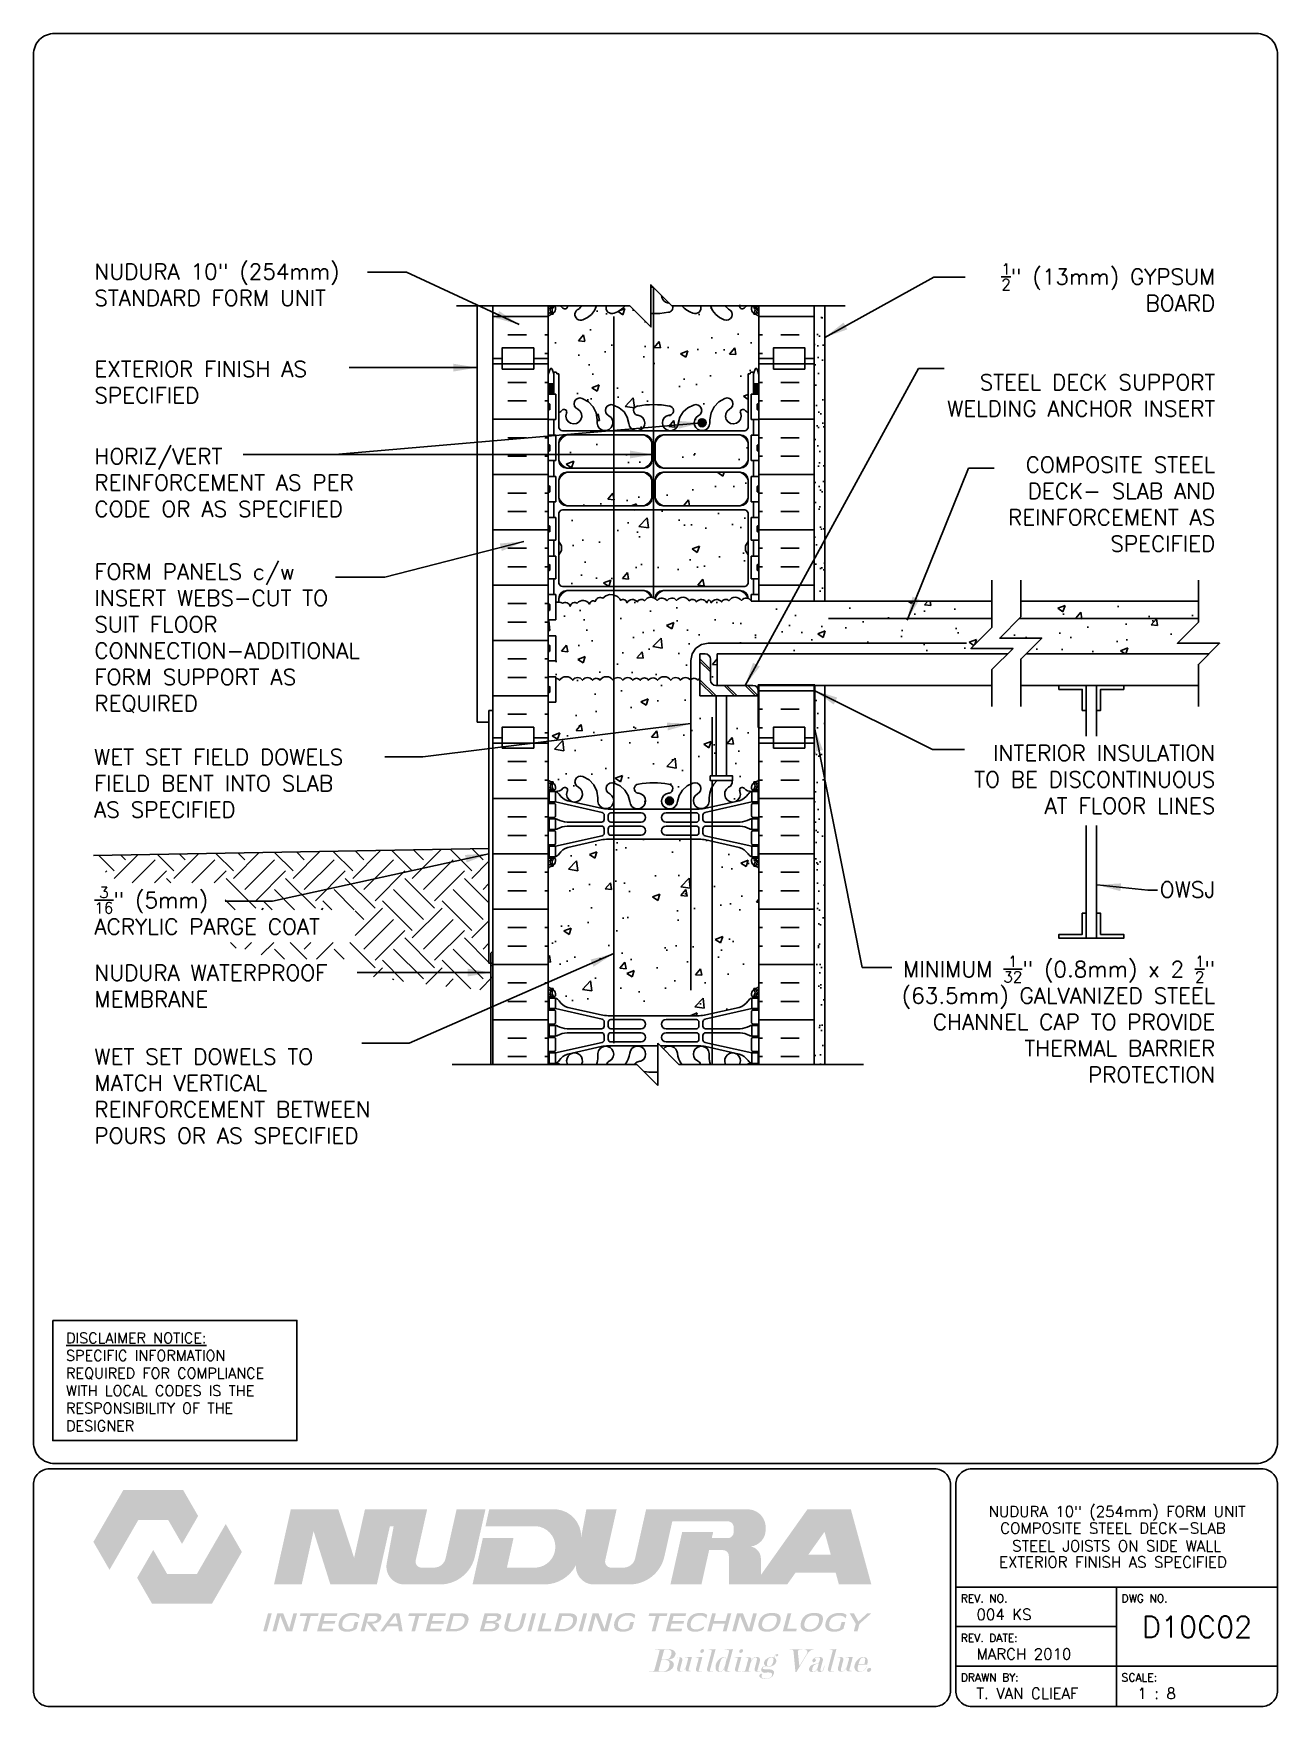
# Paper-space layout 'D10C02' of a CAD drawing. Header units: inches. Extents: x 0.42 to 7.8, y 0.49 to 10.41.
# The model-space entities are those that its viewports show. They can reach past a viewport. Long polylines and large blocks are cut down to what shows.
import ezdxf
from ezdxf.enums import TextEntityAlignment as Align

# ---------------------------------------------------------------- set-up
doc = ezdxf.new("R2010")
doc.units = ezdxf.units.IN
doc.header["$LTSCALE"] = 0.5
doc.header["$MEASUREMENT"] = 0
doc.linetypes.add('DASHED2', pattern=[0.375, 0.25, -0.125])
for name, color, linetype in [('HATCH', 12, 'Continuous'), ('line25', 2, 'Continuous'), ('LINE3', 3, 'Continuous'), ('LINE50', 5, 'Continuous'), ('LINE9', 9, 'Continuous'), ('LOGO', 7, 'Continuous'), ('TBK_LINE65', 3, 'Continuous'), ('TBK_TEXT', 4, 'Continuous'), ('TEXT', 4, 'Continuous'), ('Web_Edge', 9, 'Continuous')]:
    doc.layers.add(name, color=color, linetype=linetype)
doc.styles.add('DIM', font='romans.shx', dxfattribs={"width": 0.7})
doc.styles.add('ROMANS', font='romans.shx', dxfattribs={"height": 0.75})
doc.styles.get("Standard").update_dxf_attribs({"font": 'romans.shx', "height": 0.75})
doc.linetypes.add('STEEL', pattern='A,0.5,-0.2,["X",Standard,S=0.1,R=0,X=-0.1,Y=-0.05],-0.1', length=0.8)
doc.dimstyles.new('ext_12', dxfattribs={"dimscale": 12, "dimtxt": 0.09375, "dimasz": 0.09375, "dimexe": 0.09375, "dimexo": 0.0625, "dimgap": 0.0625, "dimtad": 1, "dimdec": 1, "dimzin": 3, "dimdsep": 46, "dimlunit": 4, "dimtxsty": 'DIM', "dimcen": 0.09, "dimdle": 0.09375, "dimclrt": 4, "dimadec": 0, "dimazin": 0, "dimtfac": 1, "dimtdec": 1, "dimtmove": 2, "dimatfit": 3, "dimfxl": 1, "dimfrac": 2, "dimtolj": 1, "dimtzin": 0, "dimarcsym": 0})
pattern_1 = [(37.5, (269.69066, 8.7686), (-0.0314967, 0.963412), [0, -0.76, 0, -0.85, 0, -0.8125]), (7.5, (269.6907, 8.7686), (0.884888, 1.411073), [0, -0.41, 0, -0.685, 0, -0.2625]), (327.5, (269.07566, 8.7686), (1.557071, 0.0028295), [0, -0.25, 0, -0.9, 0, -1.175]), (317.5, (269.0757, 8.7686), (1.503063, 0.438838), [0, -0.125, 0, -0.59, 0, -0.675])]
pattern_2 = [(50, (0, 0), (3.5863, -0.31376), [0.375, -4.125]), (355, (0, 0), (-0.693757, 3.76096), [0.3, -3.3]), (100.4514, (0.299, -0.026), (2.892544, 3.4472), [0.3187, -3.50571]), (46.1842, (0, 1), (5.336207, -0.827596), [0.5625, -6.1875]), (96.6356, (0.4447, 0.931), (4.67331, 4.87059), [0.47805, -5.25857]), (351.1842, (0, 1), (4.67331, 4.87059), [0.45, -4.95]), (21, (0.5, 0.75), (2.984535, -2.013094), [0.375, -4.125]), (326, (0.5, 0.75), (1.216577, 3.62575), [0.3, -3.3]), (71.4514, (0.7487, 0.5822), (4.201112, 1.612656), [0.3187, -3.50571]), (37.5, (0, 0), (0.0607993, 1.6644693), [0, -3.26, 0, -3.35, 0, -3.3125]), (7.5, (0, 0), (1.315348, 1.9720586), [0, -1.91, 0, -3.185, 0, -1.2625]), (327.5, (-1.115, 0), (2.669112, -0.1127744), [0, -1.25, 0, -3.9, 0, -5.175]), (317.5, (-1.615, 0), (2.915931, 0.500525), [0, -1.625, 0, -2.59, 0, -3.675])]

psp = doc.layouts.new('D10C02')

# ---------------------------------------------------------------- texts
at = {"layer": 'TBK_TEXT', "color": 7, "style": 'ROMANS'}
for s, p in [('REV. NO.', (5.9215, 1.107)), ('DWG NO.', (6.876, 1.107)), ('REV. DATE:', (5.9215, 0.8726)), ('DRAWN BY:', (5.9215, 0.6382)), ('SCALE:', (6.876, 0.6382))]:
    psp.add_text(s, height=0.04688, dxfattribs=at).set_placement(p)
at = {"layer": 'TEXT', "insert": (0.6134, 2.7065), "char_height": 0.0625, "width": 1.41371, "attachment_point": 1, "style": 'ROMANS'}
psp.add_mtext('{\\Fromans.shx|c1;\\LDISCLAIMER NOTICE:\\l\\PSPECIFIC INFORMATION REQUIRED FOR COMPLIANCE WITH LOCAL CODES IS THE RESPONSIBILITY OF THE DESIGNER}', dxfattribs=at)

msp = doc.modelspace()

# ---------------------------------------------------------------- texts
at = {"layer": 'TEXT', "char_height": 0.75, "style": 'ROMANS'}
for s, insert, width, attachment_point in [('NUDURA 10" (254mm) STANDARD FORM UNIT', (359.853, 165.283), 14.63878, 4), ('\\A1;{\\H0.7x;\\S1/2;}" (13mm) GYPSUM BOARD', (413.056, 165.162), 12.19083, 6), ('EXTERIOR FINISH AS SPECIFIED', (359.853, 160.661), 11.80755, 4), ('\\A1;STEEL DECK SUPPORT WELDING ANCHOR INSERT ', (413.056, 160.03), 13.90931, 6), ('HORIZ/VERT REINFORCEMENT AS PER CODE OR AS SPECIFIED', (359.853, 155.894), 14.5082, 4), ('\\A1;COMPOSITE STEEL DECK- SLAB AND REINFORCEMENT AS SPECIFIED', (413.056, 154.866), 13.90931, 6), ('FORM PANELS c/w INSERT WEBS-CUT TO SUIT FLOOR CONNECTION-ADDITIONAL FORM SUPPORT AS REQUIRED', (359.853, 148.503), 14.34197, 4), ('WET SET FIELD DOWELS FIELD BENT INTO SLAB AS SPECIFIED', (359.838, 143.248), 13.80847, 1), ('\\A1;INTERIOR INSULATION TO BE DISCONTINUOUS AT FLOOR LINES', (413.056, 141.806), 13.00001, 6), ('\\A1;{\\H0.7x;\\S3/16;\\H1.429x;" (5mm)\\PACRYLIC PARGE COAT}', (359.853, 135.577), 15.60412, 4), ('\\A1;OWSJ', (413.056, 136.58), 12.22718, 6), ('\\A1;MINIMUM {\\H0.7x;\\S1/32;}" (0.8mm) x 2 {\\H0.7x;\\S1/2;}" (63.5mm) GALVANIZED STEEL CHANNEL CAP TO PROVIDE THERMAL BARRIER PROTECTION  ', (413.056, 130.425), 16.71576, 6), ('\\A1;{\\H1x;NUDURA WATERPROOF MEMBRANE}', (359.853, 132.002), 14.22818, 4), ('WET SET DOWELS TO MATCH VERTICAL REINFORCEMENT BETWEEN POURS OR AS SPECIFIED', (359.853, 126.776), 14.34197, 4)]:
    msp.add_mtext(s, dxfattribs=dict(at, insert=insert, width=width, attachment_point=attachment_point))

# ---------------------------------------------------------------- blocks, each defined once
blk = doc.blocks.new('TITLEBLOCK-Tag')
at = {"style": 'ROMANS'}
for tag, height, p in [('TITLE_LINE_1', 0.065, (0.927, -0.1328)), ('TITLE_LINE_2', 0.065, (0.9294, -0.2258)), ('CENTRE-LINE-3', 0.065, (0.927, -0.3246)), ('TITLE_LINE_4', 0.065, (0.927, -0.4299)), ('TITLE_LINE_5', 0.065, (0.927, -0.526)), ('DWG', 0.125, (1.4043, -0.9102))]:
    blk.add_attdef(tag, text='', height=height, dxfattribs=at).set_placement(p, align=Align.MIDDLE_CENTER)
for tag, p in [('LATEST_REVISION', (0.0954, -0.8366)), ('REVISION_DATE', (0.0954, -1.071)), ('DRAWN_BY', (0.0954, -1.3053)), ('SCALE', (1.0499, -1.3053))]:
    blk.add_attdef(tag, text='', height=0.065, dxfattribs=at).set_placement(p, align=Align.MIDDLE_LEFT)

# ---------------------------------------------------------------- hatches: boundary and pattern name
at = {"layer": 'HATCH'}
h = msp.add_hatch(dxfattribs=at)
h.set_pattern_fill('INSUL', color=256, scale=7, style=0)
h.set_pattern_definition([(0, (-2544.7688, -235.2274), (0, 2.625), []), (0, (-2544.7688, -234.3524), (0, 2.625), [0.875, -0.875]), (0, (-2544.7688, -233.4774), (0, 2.625), [0.875, -0.875])])
h.paths.add_polyline_path([(381.393, 164.282), (378.768, 164.282), (378.768, 161.782), (379.205, 161.782), (379.205, 162.282), (380.705, 162.282), (380.705, 161.782), (381.393, 161.782)])
h = msp.add_hatch(dxfattribs=at)
h.set_pattern_fill('AR-CONC', color=256, scale=0.5)
h.set_pattern_definition(pattern_2)
h.paths.add_polyline_path([(391.393, 163.782, 0.08841), (391.247, 163.879), (391.157, 163.879), (391.157, 163.921, -0.249069), (391.047, 164.128), (391.047, 164.196, -0.414214), (391.109, 164.258), (391.157, 164.258), (391.157, 164.282), (390.829, 164.282, 0.097816), (390.694, 164.177, -0.764001), (390.477, 164.282), (389.81, 164.282, 0.143503), (389.956, 164.13, -1), (389.742, 163.619, -0.223023), (389.094, 164.282), (388.627, 164.282, -0.648279), (388.259, 163.936, -0.153931), (387.742, 164.282), (387.289, 164.282, -0.507939), (387.107, 163.977, -0.055842), (386.268, 163.915), (386.268, 163.282), (385.268, 164.282), (385.043, 164.282, -0.153931), (384.527, 163.936, -0.648279), (384.158, 164.282), (383.692, 164.282, -0.223023), (383.044, 163.619, -1), (382.83, 164.13, 0.143503), (382.976, 164.282), (382.309, 164.282, -0.763977), (382.091, 164.177, 0.09782), (381.956, 164.282), (381.629, 164.282), (381.629, 164.258), (381.676, 164.258, -0.414214), (381.739, 164.196), (381.739, 164.128, -0.249069), (381.629, 163.921), (381.629, 163.879), (381.539, 163.879, 0.088416), (381.393, 163.782), (381.393, 161.782), (381.393, 161.023), (381.472, 161.265, -0.725737), (381.578, 161.283), (381.627, 161.133), (381.753, 161.133, -0.414214), (381.803, 161.083), (381.803, 161.053), (381.903, 161.053), (381.903, 159.216, 0.108933), (382.055, 159.329, -0.8344), (382.267, 159.204), (382.255, 159.182, 2.155404), (382.794, 159.377, -1), (383.008, 159.888, -0.311223), (383.716, 158.872), (383.716, 158.707, 1.661382), (384.277, 159.06, -1), (384.491, 159.571, -0.30095), (385.227, 158.698, 1.661382), (385.788, 159.051, 0.055617), (385.609, 159.097, -0.843243), (385.643, 159.529, -0.049932), (386.393, 159.594, -0.049932), (387.143, 159.529, -0.843243), (387.177, 159.097, 0.055617), (386.998, 159.051, 1.661382), (387.559, 158.698, -0.30095), (388.295, 159.571, -1), (388.509, 159.06, 1.661382), (389.07, 158.707), (389.069, 158.852, -0.316114), (389.778, 159.888, -1), (389.992, 159.377, 2.155404), (390.53, 159.182), (390.519, 159.204, -0.834375), (390.73, 159.329, 0.10894), (390.883, 159.216), (390.883, 161.053), (390.983, 161.053), (390.983, 161.083, -0.414214), (391.033, 161.133), (391.159, 161.133), (391.202, 161.265, -0.725737), (391.308, 161.283), (391.393, 161.023), (391.393, 161.782)])
h.paths.add_polyline_path([(390.883, 154.456, 0.268138), (390.722, 154.604), (382.064, 154.604, 0.268156), (381.903, 154.456), (381.903, 153.094), (382.023, 152.894), (382.023, 152.782), (382.023, 152.67), (381.903, 152.47), (381.903, 151.108, 0.268156), (382.064, 150.96), (390.722, 150.96, 0.268138), (390.883, 151.108), (390.883, 152.47), (390.763, 152.67), (390.763, 152.782), (390.763, 152.894), (390.883, 153.094)])
h.paths.add_polyline_path([(402.456, 149.017), (402.456, 150.267), (391.028, 150.267), (391.028, 150.282, 0.513851), (390.567, 150.304, 0.520567), (389.969, 150.283, 0.520567), (389.624, 150.234, 0.520567), (389.133, 150.191, 0.222996), (389.028, 150.324, 0.222996), (388.922, 150.191, 0.520567), (388.432, 150.234, 0.520567), (388.087, 150.283, 0.520567), (387.488, 150.304, 0.513851), (387.028, 150.282, 0.513851), (386.567, 150.304, 0.520567), (385.969, 150.283, 0.520567), (385.624, 150.234, 0.520567), (385.133, 150.191, 0.520567), (384.829, 150.312, 0.132818), (384.643, 150.507, 0.362673), (383.99, 150.407, 0.520567), (383.628, 150.251, 0.520567), (383.346, 150.13, 0.520567), (382.774, 150.17, 0.520567), (382.432, 150.023, 0.520567), (382.073, 150.166, 0.135519), (381.758, 150.225), (381.758, 149.377), (381.393, 149.377), (381.393, 148.627), (381.758, 148.627), (381.758, 147.427), (381.393, 147.427), (381.393, 146.677), (381.758, 146.677), (381.758, 146.609, -0.235614), (381.927, 146.517, -0.520567), (382.554, 146.517, -0.520567), (383.026, 146.517, -0.520567), (383.489, 146.517, -0.520567), (383.843, 146.517, -0.520567), (384.469, 146.517, -0.520567), (384.941, 146.517, -0.520567), (385.404, 146.517, -0.520567), (385.759, 146.517, -0.520567), (386.158, 146.517, -0.520567), (386.58, 146.517, -0.520567), (387.207, 146.517, -0.520567), (387.679, 146.517, -0.520567), (388.142, 146.517, -0.520567), (388.496, 146.517, -0.108934), (388.597, 146.61), (388.597, 147.767), (388.847, 147.767, -0.414214), (389.097, 147.517), (389.097, 146.517, 0.414214), (389.347, 146.267), (389.412, 146.267), (389.412, 147.767), (403.206, 147.767), (403.456, 148.017), (401.456, 148.017)])
h.paths.add_polyline_path([(412.258, 149.267), (412.258, 149.438), (403.741, 149.438), (402.821, 148.517), (404.821, 148.517), (404.071, 147.767), (412.758, 147.767), (413.258, 148.267), (411.258, 148.267)])
h.paths.add_polyline_path([(412.258, 150.267), (403.821, 150.267), (403.821, 149.517), (403.741, 149.438), (412.258, 149.438)])
h.paths.add_polyline_path([(389.362, 145.767), (388.597, 145.767), (388.597, 146.61, 0.108934), (388.496, 146.517, 0.520567), (388.142, 146.517, 0.520567), (387.679, 146.517, 0.520567), (387.207, 146.517, 0.520567), (386.58, 146.517, 0.520567), (386.158, 146.517, 0.520567), (385.759, 146.517, 0.520567), (385.404, 146.517, 0.520567), (384.941, 146.517, 0.520567), (384.469, 146.517, 0.520567), (383.843, 146.517, 0.520567), (383.489, 146.517, 0.520567), (383.026, 146.517, 0.520567), (382.554, 146.517, 0.520567), (381.927, 146.517, 0.235614), (381.758, 146.609), (381.758, 145.477), (381.393, 145.477), (381.393, 143.782), (381.393, 141.782, 0.088416), (381.539, 141.685), (381.629, 141.685), (381.629, 141.643, -0.249069), (381.739, 141.436), (381.739, 141.368, -0.414214), (381.676, 141.306), (381.629, 141.306), (381.629, 141.236), (381.734, 141.236, 0.231736), (382.091, 141.387, -0.940476), (382.289, 141.235, 2.135543), (382.83, 141.434, -1), (383.044, 141.946, -0.311223), (383.752, 140.93), (383.752, 140.765, 1.661382), (384.313, 141.117, -1), (384.527, 141.628, -0.307094), (385.265, 140.733, 1.604516), (385.824, 141.109, 0.055617), (385.645, 141.154, -0.843243), (385.679, 141.587, -0.047544), (386.393, 141.652, -0.047544), (387.107, 141.587, -0.843243), (387.141, 141.154, 0.055617), (386.962, 141.109, 1.604516), (387.52, 140.733, -0.307094), (388.259, 141.628, -1), (388.473, 141.117, 1.661382), (389.034, 140.765), (389.033, 140.91, -0.220594), (389.41, 141.748), (389.083, 141.748), (389.083, 141.975), (389.362, 141.975)])
h.paths.add_polyline_path([(391.393, 144.267), (391.362, 144.267), (391.362, 145.767), (389.862, 145.767), (389.862, 141.975), (390.14, 141.975), (390.14, 141.748), (390.12, 141.748, -0.360987), (389.956, 141.434, 2.135543), (390.496, 141.235, -0.940447), (390.694, 141.387, 0.23174), (391.052, 141.236), (391.157, 141.236), (391.157, 141.306), (391.109, 141.306, -0.414214), (391.047, 141.368), (391.047, 141.436, -0.249069), (391.157, 141.643), (391.157, 141.685), (391.247, 141.685, 0.08841), (391.393, 141.782)])
h.paths.add_polyline_path([(391.393, 137.59, 0.08841), (391.247, 137.687), (391.157, 137.687), (391.157, 137.729, -0.249069), (391.047, 137.936), (391.047, 138.003, -0.414214), (391.109, 138.066), (391.157, 138.066), (391.157, 138.136), (391.052, 138.136, -0.168672), (390.866, 138.285, 0.17445), (390.458, 138.581), (388.878, 138.934, 0.054974), (388.551, 138.97), (386.393, 138.97), (384.235, 138.97, 0.054974), (383.908, 138.934), (382.327, 138.581, 0.17445), (381.92, 138.285, -0.168672), (381.734, 138.136), (381.629, 138.136), (381.629, 138.066), (381.676, 138.066, -0.414214), (381.739, 138.003), (381.739, 137.936, -0.249069), (381.629, 137.729), (381.629, 137.687), (381.539, 137.687, 0.088416), (381.393, 137.59), (381.393, 131.974, 0.088416), (381.539, 131.877), (381.629, 131.877), (381.629, 131.835, -0.249069), (381.739, 131.628), (381.739, 131.561, -0.414214), (381.676, 131.498), (381.629, 131.498), (381.629, 131.428), (381.734, 131.428, -0.168672), (381.92, 131.279, 0.17445), (382.327, 130.983), (383.908, 130.63, 0.054974), (384.235, 130.594), (386.393, 130.594), (388.551, 130.594, 0.054974), (388.878, 130.63), (390.458, 130.983, 0.17445), (390.866, 131.279, -0.168672), (391.052, 131.428), (391.157, 131.428), (391.157, 131.498), (391.109, 131.498, -0.414214), (391.047, 131.561), (391.047, 131.628, -0.249069), (391.157, 131.835), (391.157, 131.877), (391.247, 131.877, 0.08841), (391.393, 131.974)])
h = msp.add_hatch(dxfattribs=at)
h.set_pattern_fill('INSUL', color=256, scale=7, style=0)
h.set_pattern_definition([(180, (3317.5544, -235.2274), (0, 2.625), []), (180, (3317.5544, -234.3524), (0, 2.625), [0.875, -0.875]), (180, (3317.5544, -233.4774), (0, 2.625), [0.875, -0.875])])
h.paths.add_polyline_path([(394.018, 164.282), (391.393, 164.282), (391.393, 161.782), (392.08, 161.782), (392.08, 162.282), (393.58, 162.282), (393.58, 161.782), (394.018, 161.782)])
h = msp.add_hatch(dxfattribs=at)
h.set_pattern_fill('AR-SAND', color=256, scale=0.5, style=0)
h.set_pattern_definition(pattern_1)
h.paths.add_polyline_path([(394.518, 154.957), (394.018, 154.773), (394.018, 150.267), (394.518, 150.267)])
h.paths.add_polyline_path([(394.518, 164.282), (394.018, 164.282), (394.018, 155.282), (394.018, 154.773), (394.518, 154.957)])
h = msp.add_hatch(dxfattribs=at)
h.set_pattern_fill('INSUL', color=256, scale=7, style=0)
h.set_pattern_definition([(0, (-2544.7688, -253.2274), (0, 2.625), []), (0, (-2544.7688, -252.3524), (0, 2.625), [0.875, -0.875]), (0, (-2544.7688, -251.4774), (0, 2.625), [0.875, -0.875])])
h.paths.add_polyline_path([(378.768, 143.782), (379.205, 143.782), (379.205, 144.282), (380.705, 144.282), (380.705, 143.782), (381.393, 143.782), (381.393, 161.782), (380.705, 161.782), (380.705, 162.282), (379.205, 162.282), (379.205, 161.782), (378.768, 161.782)])
h = msp.add_hatch(dxfattribs=at)
h.set_pattern_fill('INSUL', color=256, scale=7, style=0)
h.set_pattern_definition([(180, (3317.5544, -253.2274), (0, 2.625), []), (180, (3317.5544, -252.3524), (0, 2.625), [0.875, -0.875]), (180, (3317.5544, -251.4774), (0, 2.625), [0.875, -0.875])])
h.paths.add_polyline_path([(391.393, 150.267), (394.018, 150.267), (394.018, 161.782), (393.58, 161.782), (393.58, 162.282), (392.08, 162.282), (392.08, 161.782), (391.393, 161.782)])
h = msp.add_hatch(dxfattribs=at)
h.set_pattern_fill('AR-CONC', color=256, scale=0.5)
h.set_pattern_definition(pattern_2)
h.paths.add_polyline_path([(386.317, 157.789, 0.225652), (385.942, 158.164), (382.278, 158.164, 0.225652), (381.903, 157.789), (381.903, 156.948, 0.225652), (382.278, 156.573), (385.942, 156.573, 0.225652), (386.317, 156.948)])
h.paths.add_polyline_path([(386.317, 156.007, 0.225652), (385.942, 156.382), (382.278, 156.382, 0.225652), (381.903, 156.007), (381.903, 155.166, 0.225652), (382.278, 154.791), (385.942, 154.791, 0.225652), (386.317, 155.166)])
h.paths.add_polyline_path([(390.883, 157.789, 0.225652), (390.508, 158.164), (386.844, 158.164, 0.225652), (386.469, 157.789), (386.469, 156.948, 0.225652), (386.844, 156.573), (390.508, 156.573, 0.225652), (390.883, 156.948)])
h.paths.add_polyline_path([(390.883, 156.007, 0.225652), (390.508, 156.382), (386.844, 156.382, 0.225652), (386.469, 156.007), (386.469, 155.166, 0.225652), (386.844, 154.791), (390.508, 154.791, 0.225652), (390.883, 155.166)])
h = msp.add_hatch(dxfattribs=at)
h.set_pattern_fill('INSUL', color=256, scale=7, style=0)
h.set_pattern_definition([(180, (3317.5544, -252.9898), (0, 2.625), []), (180, (3317.5544, -252.1148), (0, 2.625), [0.875, -0.875]), (180, (3317.5544, -251.2398), (0, 2.625), [0.875, -0.875])])
h.paths.add_polyline_path([(394.018, 146.28), (391.393, 146.28), (391.393, 144.02), (392.08, 144.02), (392.08, 144.52), (393.58, 144.52), (393.58, 144.02), (394.018, 144.02)])
h = msp.add_hatch(dxfattribs=at)
h.set_pattern_fill('AR-SAND', color=256, scale=0.5, style=0)
h.set_pattern_definition(pattern_1)
h.paths.add_polyline_path([(394.518, 146.267), (394.018, 146.267), (394.018, 137.282), (394.018, 128.282), (394.518, 128.282)])
h = msp.add_hatch(dxfattribs=at)
h.set_pattern_fill('INSUL', color=256, scale=7, style=0)
h.set_pattern_definition([(0, (-2544.7688, -271.2274), (0, 2.625), []), (0, (-2544.7688, -270.3524), (0, 2.625), [0.875, -0.875]), (0, (-2544.7688, -269.4774), (0, 2.625), [0.875, -0.875])])
h.paths.add_polyline_path([(378.768, 128.282), (381.393, 128.282), (381.393, 143.782), (380.705, 143.782), (380.705, 144.282), (379.205, 144.282), (379.205, 143.782), (378.768, 143.782)])
h = msp.add_hatch(dxfattribs=at)
h.set_pattern_fill('INSUL', color=256, scale=7, style=0)
h.set_pattern_definition([(180, (3317.5544, -271.2274), (0, 2.625), []), (180, (3317.5544, -270.3524), (0, 2.625), [0.875, -0.875]), (180, (3317.5544, -269.4774), (0, 2.625), [0.875, -0.875])])
h.paths.add_polyline_path([(391.393, 128.282), (394.018, 128.282), (394.018, 143.782), (393.58, 143.782), (393.58, 144.282), (392.08, 144.282), (392.08, 143.782), (391.393, 143.782)])
h = msp.add_hatch(dxfattribs=at)
h.set_pattern_fill('EARTH', color=256, scale=8, angle=45, style=0)
h.set_pattern_definition([(45, (265.6907, 8.7686), (2e-16, 2.828427), [2, -2]), (45, (265.1603, 9.299), (2e-16, 2.828427), [2, -2]), (45, (264.63, 9.8293), (2e-16, 2.828427), [2, -2]), (135, (264.63, 10.1828), (-2.828427, 4e-16), [2, -2]), (135, (265.1603, 10.7132), (-2.828427, 4e-16), [2, -2]), (135, (265.6907, 11.2435), (-2.828427, 4e-16), [2, -2])])
h.paths.add_polyline_path([(368.635, 133.275), (372.465, 133.275), (372.465, 132.538), (373.259, 132.408), (374.597, 132.213), (375.973, 132.039), (377.369, 131.89), (378.768, 131.773), (378.768, 133.082), (378.58, 133.082), (378.58, 138.523), (359.812, 138.195), (359.88, 138.071), (360.113, 137.728), (360.348, 137.444), (360.587, 137.205), (360.83, 136.997), (360.959, 136.899), (366.06, 136.899), (366.06, 135.623), (372.237, 135.623), (372.237, 134.068), (365.742, 134.068), (366.256, 133.898), (366.944, 133.696), (367.73, 133.489), (368.627, 133.277)])
at = {"layer": 'LINE3'}
for points in [[(388.508, 158.735, 1), (388.883, 158.735, 1)], [(386.961, 140.784, 1), (387.336, 140.784, 1)]]:
    msp.add_hatch(color=256, dxfattribs=at).paths.add_polyline_path(points)

# ---------------------------------------------------------------- linework, layer by layer
for p, q in [((378.58, 145.082), (378.58, 145.082)), ((378.768, 145.082), (378.768, 144.282))]:
    msp.add_line(p, q)
at = {"layer": 'HATCH'}
for p, q in [((388.597, 147.531), (389.097, 147.031)), ((388.597, 147.406), (389.097, 146.906)), ((388.597, 146.531), (389.362, 145.767)), ((388.597, 146.406), (389.237, 145.767)), ((389.737, 146.267), (390.237, 145.767)), ((389.862, 146.267), (390.362, 145.767)), ((390.737, 146.267), (391.237, 145.767)), ((390.862, 146.267), (391.362, 145.767))]:
    msp.add_line(p, q, dxfattribs=at)
for points in [[(384.643, 150.507, 0.362673), (383.99, 150.407, 0.520567), (383.628, 150.251, 0.520567), (383.346, 150.13, 0.520567), (382.774, 150.17, 0.520567), (382.432, 150.023, 0.520567), (382.073, 150.166, 0.135519), (381.758, 150.225, 0.104331)], [(387.028, 150.282, 0.513851), (386.567, 150.304, 0.520567), (385.969, 150.283, 0.520567), (385.624, 150.234, 0.520567), (385.133, 150.191, 0.520567), (384.829, 150.312, 0.132818), (384.643, 150.507, 0.132818)], [(387.028, 150.282, -0.513851), (387.488, 150.304, -0.520567), (388.087, 150.283, -0.520567), (388.432, 150.234, -0.520567), (388.922, 150.191, -0.222996), (389.028, 150.324, -0.222996)], [(391.028, 150.282, 0.513851), (390.567, 150.304, 0.520567), (389.969, 150.283, 0.520567), (389.624, 150.234, 0.520567), (389.133, 150.191, 0.222996), (389.028, 150.324, 0.222996)], [(382.029, 146.61, 0.108934), (381.927, 146.517, 0.235614), (381.758, 146.609, 0.235614)], [(383.945, 146.61, 0.108934), (383.843, 146.517, 0.520567), (383.489, 146.517, 0.520567), (383.026, 146.517, 0.520567), (382.554, 146.517, 0.520567), (381.927, 146.517, 0.112865), (381.842, 146.594, 0.112865)], [(385.86, 146.61, 0.108934), (385.759, 146.517, 0.520567), (385.404, 146.517, 0.520567), (384.941, 146.517, 0.520567), (384.469, 146.517, 0.520567), (383.843, 146.517, 0.112865), (383.758, 146.594, 0.112865)], [(388.597, 146.61, 0.108934), (388.496, 146.517, 0.520567), (388.142, 146.517, 0.520567), (387.679, 146.517, 0.520567), (387.207, 146.517, 0.520567), (386.58, 146.517, 0.520567), (386.158, 146.517, 0.520567), (385.759, 146.517)]]:
    msp.add_lwpolyline(points, format="xyb", dxfattribs=at)
at = {"layer": 'line25'}
for p, q in [((381.393, 164.282), (381.393, 161.782)), ((391.393, 164.282), (391.393, 161.782)), ((381.393, 161.782), (381.393, 143.782)), ((391.393, 161.782), (391.393, 150.282)), ((391.393, 161.782), (391.393, 150.267)), ((381.393, 160.087), (381.758, 160.087)), ((381.758, 158.887), (381.758, 160.087)), ((391.393, 160.087), (391.028, 160.087)), ((391.028, 158.887), (391.028, 160.087)), ((381.393, 158.887), (381.758, 158.887)), ((391.393, 158.887), (391.028, 158.887)), ((381.393, 158.137), (381.758, 158.137)), ((381.758, 156.937), (381.758, 158.137)), ((391.393, 158.137), (391.028, 158.137)), ((391.028, 156.937), (391.028, 158.137)), ((381.393, 156.937), (381.758, 156.937)), ((391.393, 156.937), (391.028, 156.937)), ((381.393, 156.187), (381.758, 156.187)), ((381.758, 154.987), (381.758, 156.187)), ((391.393, 156.187), (391.028, 156.187)), ((391.028, 154.987), (391.028, 156.187)), ((381.393, 154.987), (381.758, 154.987)), ((391.393, 154.987), (391.028, 154.987)), ((381.393, 154.237), (381.758, 154.237)), ((381.758, 154.237), (381.758, 153.157)), ((391.393, 154.237), (391.028, 154.237)), ((391.028, 154.237), (391.028, 153.157)), ((381.393, 153.157), (381.758, 153.157)), ((391.393, 153.157), (391.028, 153.157)), ((381.393, 152.407), (381.758, 152.407)), ((381.758, 151.327), (381.758, 152.407)), ((391.393, 152.407), (391.028, 152.407)), ((391.028, 151.327), (391.028, 152.407)), ((381.393, 151.327), (381.758, 151.327)), ((391.393, 151.327), (391.028, 151.327)), ((381.393, 150.577), (381.758, 150.577)), ((381.758, 150.577), (381.758, 149.377)), ((391.393, 150.577), (391.028, 150.577)), ((391.028, 150.577), (391.028, 150.282)), ((391.028, 150.267), (402.456, 150.267)), ((403.821, 150.267), (412.258, 150.267)), ((381.393, 149.377), (381.758, 149.377)), ((381.393, 148.627), (381.758, 148.627)), ((381.758, 148.627), (381.758, 147.427)), ((388.597, 147.767), (388.597, 145.767)), ((388.597, 147.767), (388.847, 147.767)), ((381.393, 147.427), (381.758, 147.427)), ((389.097, 147.517), (389.097, 146.517)), ((381.393, 146.677), (381.758, 146.677)), ((381.758, 146.677), (381.758, 145.477)), ((389.347, 146.267), (391.112, 146.267)), ((394.049, 146.298), (391.362, 146.298)), ((391.362, 144.267), (391.362, 146.298)), ((394.018, 146.267), (391.393, 146.267)), ((391.393, 146.267), (391.393, 144.267)), ((394.018, 146.267), (394.018, 144.267)), ((394.049, 144.267), (394.049, 146.298)), ((381.393, 145.477), (381.758, 145.477)), ((388.597, 145.767), (391.362, 145.767)), ((389.362, 141.975), (389.362, 145.767)), ((389.862, 141.975), (389.862, 145.767)), ((391.393, 146.029), (391.393, 128.282)), ((381.393, 143.782), (381.393, 128.282)), ((391.393, 144.267), (391.362, 144.267)), ((394.018, 144.267), (394.049, 144.267)), ((391.393, 137.282), (391.393, 143.501))]:
    msp.add_line(p, q, dxfattribs=at)
at = {"layer": 'line25', "color": 192}
for p, q in [((392.83, 146.267), (402.456, 146.267)), ((403.821, 146.267), (412.258, 146.267))]:
    msp.add_line(p, q, dxfattribs=at)
at = {"layer": 'line25'}
for points in [[(389.612, 141.975), (389.083, 141.975), (389.083, 141.748), (389.612, 141.748)], [(389.612, 141.975), (390.14, 141.975), (390.14, 141.748), (389.88, 141.748)], [(389.88, 141.748), (389.612, 141.748)]]:
    msp.add_lwpolyline(points, dxfattribs=at)
for centre, start, end in [((388.847, 147.517), 0, 90), ((389.347, 146.517), 180, 270), ((391.112, 146.017), 0, 90)]:
    msp.add_arc(centre, 0.25, start, end, dxfattribs=at)
at = {"layer": 'LINE3'}
for p, q in [((386.393, 165.157), (386.393, 150.43)), ((384.502, 163.782), (384.502, 129.282)), ((401.241, 148.267), (388.977, 148.267)), ((388.164, 147.454), (388.164, 131.808)), ((389.177, 144.758), (389.177, 141.975)), ((389.177, 141.748), (389.177, 128.282))]:
    msp.add_line(p, q, dxfattribs=at)
for centre in [(388.696, 158.735), (387.149, 140.784)]:
    msp.add_circle(centre, 0.188, dxfattribs=at)
msp.add_arc((388.977, 147.454), 0.812, 90, 180, dxfattribs=at)
at = {"layer": 'LINE50'}
for p, q in [((378.768, 161.782), (378.768, 164.282)), ((394.018, 161.782), (394.018, 164.282)), ((378.768, 143.782), (378.768, 161.782)), ((394.018, 150.267), (394.018, 161.782)), ((394.018, 137.282), (394.018, 146.267)), ((394.018, 145.986), (394.018, 146.029)), ((394.018, 145.986), (394.018, 146.029)), ((378.768, 128.282), (378.768, 143.782)), ((391.393, 143.782), (392.08, 143.782)), ((392.08, 143.782), (392.08, 144.282)), ((392.08, 144.282), (393.58, 144.282)), ((393.58, 144.282), (393.58, 143.782)), ((393.58, 143.782), (394.018, 143.782)), ((394.018, 128.282), (394.018, 143.782)), ((359.812, 138.195), (378.58, 138.523))]:
    msp.add_line(p, q, dxfattribs=at)
for points in [[(378.768, 161.782), (379.205, 161.782), (379.205, 162.282), (380.705, 162.282), (380.705, 161.782), (381.393, 161.782)], [(381.393, 161.782), (380.705, 161.782), (380.705, 162.282), (379.205, 162.282), (379.205, 161.782), (378.768, 161.782)], [(394.018, 161.782), (393.58, 161.782), (393.58, 162.282), (392.08, 162.282), (392.08, 161.782), (391.393, 161.782)], [(391.393, 161.782), (392.08, 161.782), (392.08, 162.282), (393.58, 162.282), (393.58, 161.782), (394.018, 161.782)], [(378.768, 143.782), (379.205, 143.782), (379.205, 144.282), (380.705, 144.282), (380.705, 143.782), (381.393, 143.782)], [(381.393, 143.782), (380.705, 143.782), (380.705, 144.282), (379.205, 144.282), (379.205, 143.782), (378.768, 143.782)], [(392.83, 144.282), (392.08, 144.282), (392.08, 143.782), (391.393, 143.782)], [(394.018, 143.782), (393.58, 143.782), (393.58, 144.044)], [(394.018, 143.782), (393.58, 143.782), (393.58, 144.044)]]:
    msp.add_lwpolyline(points, dxfattribs=at)
at = {"layer": 'LINE9'}
for p, q in [((378.018, 164.282), (378.018, 144.523)), ((394.518, 164.282), (394.518, 150.282)), ((381.433, 159.637), (381.433, 159.637)), ((391.353, 159.637), (391.353, 159.637)), ((381.393, 159.377), (381.393, 159.597)), ((381.393, 159.542), (381.393, 159.542)), ((381.393, 159.432), (381.393, 159.432)), ((381.433, 159.337), (381.433, 159.337)), ((381.473, 159.377), (381.473, 159.597)), ((391.313, 159.377), (391.313, 159.597)), ((391.353, 159.337), (391.353, 159.337)), ((391.393, 159.377), (391.393, 159.597)), ((391.393, 159.542), (391.393, 159.542)), ((391.393, 159.432), (391.393, 159.432)), ((381.393, 157.427), (381.393, 157.647)), ((381.393, 157.592), (381.393, 157.592)), ((381.393, 157.482), (381.393, 157.482)), ((381.433, 157.687), (381.433, 157.687)), ((381.433, 157.387), (381.433, 157.387)), ((381.473, 157.427), (381.473, 157.647)), ((391.313, 157.427), (391.313, 157.647)), ((391.353, 157.687), (391.353, 157.687)), ((391.353, 157.387), (391.353, 157.387)), ((391.393, 157.427), (391.393, 157.647)), ((391.393, 157.592), (391.393, 157.592)), ((391.393, 157.482), (391.393, 157.482)), ((381.393, 155.477), (381.393, 155.697)), ((381.393, 155.642), (381.393, 155.642)), ((381.433, 155.737), (381.433, 155.737)), ((381.473, 155.477), (381.473, 155.697)), ((391.313, 155.477), (391.313, 155.697)), ((391.353, 155.737), (391.353, 155.737)), ((391.393, 155.477), (391.393, 155.697)), ((391.393, 155.642), (391.393, 155.642)), ((381.393, 155.532), (381.393, 155.532)), ((381.433, 155.437), (381.433, 155.437)), ((391.353, 155.437), (391.353, 155.437)), ((391.393, 155.532), (391.393, 155.532)), ((381.393, 153.807), (381.393, 153.587)), ((381.393, 153.752), (381.393, 153.752)), ((381.393, 153.642), (381.393, 153.642)), ((381.433, 153.847), (381.433, 153.847)), ((381.433, 153.547), (381.433, 153.547)), ((381.473, 153.807), (381.473, 153.587)), ((391.313, 153.807), (391.313, 153.587)), ((391.353, 153.847), (391.353, 153.847)), ((391.353, 153.547), (391.353, 153.547)), ((391.393, 153.807), (391.393, 153.587)), ((391.393, 153.752), (391.393, 153.752)), ((391.393, 153.642), (391.393, 153.642)), ((381.393, 151.757), (381.393, 151.977)), ((381.393, 151.922), (381.393, 151.922)), ((381.393, 151.812), (381.393, 151.812)), ((381.433, 152.017), (381.433, 152.017)), ((381.433, 151.717), (381.433, 151.717)), ((381.473, 151.757), (381.473, 151.977)), ((391.313, 151.757), (391.313, 151.977)), ((391.353, 152.017), (391.353, 152.017)), ((391.353, 151.717), (391.353, 151.717)), ((391.393, 151.757), (391.393, 151.977)), ((391.393, 151.922), (391.393, 151.922)), ((391.393, 151.812), (391.393, 151.812)), ((381.393, 150.087), (381.393, 149.867)), ((381.433, 150.127), (381.433, 150.127)), ((381.473, 150.087), (381.473, 149.867)), ((381.393, 150.032), (381.393, 150.032)), ((381.393, 149.922), (381.393, 149.922)), ((381.433, 149.827), (381.433, 149.827)), ((381.393, 148.137), (381.393, 147.917)), ((381.393, 148.082), (381.393, 148.082)), ((381.393, 147.972), (381.393, 147.972)), ((381.433, 147.877), (381.433, 147.877)), ((381.473, 148.137), (381.473, 147.917)), ((389.412, 147.767), (403.206, 147.767)), ((389.412, 147.767), (389.412, 146.267)), ((404.071, 147.767), (412.758, 147.767)), ((381.393, 146.187), (381.393, 145.967)), ((381.393, 146.132), (381.393, 146.132)), ((381.433, 146.227), (381.433, 146.227)), ((381.473, 146.187), (381.473, 145.967)), ((394.018, 146.029), (394.018, 146.267)), ((394.018, 146.029), (394.018, 146.267)), ((394.518, 146.267), (394.518, 128.282)), ((406.924, 146.267), (406.924, 143.865)), ((407.424, 146.267), (407.424, 143.865)), ((381.393, 146.022), (381.393, 146.022)), ((381.433, 145.927), (381.433, 145.927)), ((378.58, 144.523), (378.018, 144.523)), ((378.58, 133.082), (378.58, 145.082)), ((378.58, 145.082), (378.768, 145.082)), ((406.924, 139.619), (406.924, 134.267)), ((407.424, 139.619), (407.424, 134.267)), ((378.58, 133.082), (378.768, 133.082)), ((386.596, 127.282), (386.596, 129.282)), ((386.596, 129.282), (387.596, 128.282)), ((376.827, 128.282), (385.596, 128.282)), ((385.596, 128.282), (386.596, 127.282)), ((396.365, 128.282), (387.596, 128.282))]:
    msp.add_line(p, q, dxfattribs=at)
at = {"layer": 'LINE9', "linetype": 'STEEL'}
for p, q in [((394.698, 149.438), (402.456, 149.438)), ((403.741, 149.438), (412.258, 149.438))]:
    msp.add_line(p, q, dxfattribs=at)
at = {"layer": 'LINE9', "linetype": 'DASHED2'}
for q in [(378.768, 133.657), (378.674, 128.282)]:
    msp.add_line((378.674, 133.564), q, dxfattribs=at)
at = {"layer": 'LINE9'}
for points in [[(377.046, 164.282), (385.268, 164.282), (386.268, 163.282), (386.268, 165.282), (387.268, 164.282), (395.49, 164.282)], [(402.456, 145.267), (402.456, 147.017), (403.456, 148.017), (401.456, 148.017), (402.456, 149.017), (402.456, 151.267)], [(403.821, 145.267), (403.821, 147.517), (404.821, 148.517), (402.821, 148.517), (403.821, 149.517), (403.821, 151.267)], [(412.258, 145.267), (412.258, 147.267), (413.258, 148.267), (411.258, 148.267), (412.258, 149.267), (412.258, 151.267)], [(406.924, 145.079), (406.737, 145.079), (406.737, 146.079), (405.635, 146.079), (405.635, 146.267), (408.714, 146.267), (408.714, 146.079), (407.612, 146.079), (407.612, 145.079), (407.424, 145.079)], [(406.924, 135.454), (406.737, 135.454), (406.737, 134.454), (405.635, 134.454), (405.635, 134.267), (408.714, 134.267), (408.714, 134.454), (407.612, 134.454), (407.612, 135.454), (407.424, 135.454)]]:
    msp.add_lwpolyline(points, dxfattribs=at)
at = {"layer": 'LINE9', "linetype": 'DASHED2', "ltscale": 0.15}
for points in [[(380.705, 161.782), (380.705, 161.782), (380.705, 161.282), (379.205, 161.282), (379.205, 161.782), (379.205, 161.782)], [(380.705, 161.782), (380.705, 161.782), (380.705, 161.282), (379.205, 161.282), (379.205, 161.782), (379.205, 161.782)], [(392.08, 161.782), (392.08, 161.782), (392.08, 161.282), (393.58, 161.282), (393.58, 161.782), (393.58, 161.782)], [(392.08, 161.782), (392.08, 161.782), (392.08, 161.282), (393.58, 161.282), (393.58, 161.782), (393.58, 161.782)], [(380.705, 143.782), (380.705, 143.782), (380.705, 143.282), (379.205, 143.282), (379.205, 143.782), (379.205, 143.782)], [(380.705, 143.782), (380.705, 143.782), (380.705, 143.282), (379.205, 143.282), (379.205, 143.782), (379.205, 143.782)], [(392.08, 143.782), (392.08, 143.782), (392.08, 143.282), (393.58, 143.282), (393.58, 143.782), (393.58, 143.782)], [(392.08, 143.782), (392.08, 143.782), (392.08, 143.282), (393.58, 143.282), (393.58, 143.782), (393.58, 143.782)]]:
    msp.add_lwpolyline(points, dxfattribs=at)
at = {"layer": 'LINE9'}
for centre, start, end in [((381.433, 159.597), 90, 180), ((381.433, 159.597), 360, 90), ((391.353, 159.597), 90, 180), ((391.353, 159.597), 0, 90), ((381.433, 159.377), 180, 270), ((381.433, 159.377), 270, 0), ((391.353, 159.377), 180, 270), ((391.353, 159.377), 270, 0), ((381.433, 157.647), 90, 180), ((381.433, 157.427), 180, 270), ((381.433, 157.647), 360, 90), ((381.433, 157.427), 270, 0), ((391.353, 157.647), 90, 180), ((391.353, 157.427), 180, 270), ((391.353, 157.647), 0, 90), ((391.353, 157.427), 270, 0), ((381.433, 155.697), 90, 180), ((381.433, 155.697), 360, 90), ((391.353, 155.697), 90, 180), ((391.353, 155.697), 0, 90), ((381.433, 155.477), 180, 270), ((381.433, 155.477), 270, 0), ((391.353, 155.477), 180, 270), ((391.353, 155.477), 270, 0), ((381.433, 153.807), 90, 180), ((381.433, 153.587), 180, 270), ((381.433, 153.807), 0, 90), ((381.433, 153.587), 270, 0), ((391.353, 153.807), 90, 180), ((391.353, 153.587), 180, 270), ((391.353, 153.807), 360, 90), ((391.353, 153.587), 270, 0), ((381.433, 151.977), 90, 180), ((381.433, 151.757), 180, 270), ((381.433, 151.977), 360, 90), ((381.433, 151.757), 270, 0), ((391.353, 151.977), 90, 180), ((391.353, 151.757), 180, 270), ((391.353, 151.977), 0, 90), ((391.353, 151.757), 270, 0), ((381.433, 150.087), 90, 180), ((381.433, 150.087), 0, 90), ((381.433, 149.867), 180, 270), ((381.433, 149.867), 270, 0), ((381.433, 148.137), 90, 180), ((381.433, 147.917), 180, 270), ((381.433, 148.137), 0, 90), ((381.433, 147.917), 270, 0), ((381.433, 146.187), 90, 180), ((381.433, 146.187), 0, 90), ((381.433, 145.967), 180, 270), ((381.433, 145.967), 270, 0)]:
    msp.add_arc(centre, 0.04, start, end, dxfattribs=at)
at = {"layer": 'Web_Edge'}
for p, q in [((386.268, 165.163), (386.387, 165.163)), ((381.393, 164.258), (381.676, 164.258)), ((381.393, 164.158), (381.471, 164.158)), ((381.539, 164.258), (381.539, 164.282)), ((381.539, 163.879), (381.629, 163.879)), ((381.629, 164.258), (381.629, 164.282)), ((381.629, 163.879), (381.629, 163.921)), ((381.739, 164.128), (381.739, 164.196)), ((390.494, 164.324), (390.483, 164.303)), ((391.047, 164.128), (391.047, 164.196)), ((391.393, 164.258), (391.109, 164.258)), ((391.157, 164.258), (391.157, 164.282)), ((391.157, 163.879), (391.157, 163.921)), ((391.247, 163.879), (391.157, 163.879)), ((391.247, 164.258), (391.247, 164.282)), ((391.393, 164.158), (391.315, 164.158)), ((381.393, 161.023), (381.478, 161.283)), ((381.653, 161.053), (381.578, 161.283)), ((391.133, 161.053), (391.208, 161.283)), ((391.393, 161.023), (391.308, 161.283)), ((381.627, 161.133), (381.753, 161.133)), ((381.653, 161.053), (381.653, 160.087)), ((381.803, 161.083), (381.803, 161.083)), ((381.803, 161.083), (381.803, 161.053)), ((381.803, 161.053), (381.903, 161.053)), ((381.903, 158.499), (381.903, 161.053)), ((390.983, 161.053), (390.883, 161.053)), ((390.883, 158.499), (390.883, 161.053)), ((390.983, 161.083), (390.983, 161.083)), ((390.983, 161.083), (390.983, 161.053)), ((391.159, 161.133), (391.033, 161.133)), ((391.133, 161.053), (391.133, 160.087)), ((382.255, 159.182), (382.267, 159.204)), ((383.716, 158.872), (383.716, 158.707)), ((389.069, 158.872), (389.07, 158.707)), ((390.53, 159.182), (390.519, 159.204)), ((390.722, 158.351), (382.064, 158.351)), ((385.942, 158.164), (382.278, 158.164)), ((390.508, 158.164), (386.844, 158.164)), ((381.903, 157.789), (381.903, 156.948)), ((386.317, 157.789), (386.317, 156.948)), ((386.469, 157.79), (386.469, 156.949)), ((390.883, 157.789), (390.883, 156.948)), ((382.278, 156.573), (385.942, 156.573)), ((390.508, 156.573), (386.844, 156.573)), ((381.903, 155.166), (381.903, 156.007)), ((382.278, 156.382), (385.942, 156.382)), ((386.317, 155.166), (386.317, 156.007)), ((386.469, 155.166), (386.469, 156.006)), ((390.508, 156.382), (386.844, 156.382)), ((390.883, 155.166), (390.883, 156.007)), ((381.903, 154.456), (381.903, 151.108)), ((390.722, 154.604), (382.064, 154.604)), ((385.942, 154.791), (382.278, 154.791)), ((390.508, 154.791), (386.844, 154.791)), ((390.883, 154.456), (390.883, 151.108)), ((382.023, 152.894), (381.903, 153.094)), ((382.023, 152.894), (381.903, 153.094)), ((382.023, 152.67), (381.903, 152.47)), ((382.023, 152.67), (381.903, 152.47)), ((382.023, 152.782), (382.023, 152.894)), ((382.023, 152.782), (382.023, 152.894)), ((382.023, 152.782), (382.023, 152.67)), ((382.023, 152.782), (382.023, 152.67)), ((390.763, 152.894), (390.883, 153.094)), ((390.763, 152.894), (390.883, 153.094)), ((390.763, 152.782), (390.763, 152.894)), ((390.763, 152.782), (390.763, 152.894)), ((390.763, 152.782), (390.763, 152.67)), ((390.763, 152.782), (390.763, 152.67)), ((390.763, 152.67), (390.883, 152.47)), ((390.763, 152.67), (390.883, 152.47)), ((390.722, 150.96), (382.064, 150.96)), ((381.903, 150.398), (381.903, 150.22)), ((385.942, 150.773), (382.278, 150.773)), ((386.469, 150.398), (386.469, 150.394)), ((390.508, 150.773), (386.844, 150.773)), ((390.883, 150.398), (390.883, 150.396)), ((381.393, 141.406), (381.471, 141.406)), ((381.539, 141.685), (381.629, 141.685)), ((381.629, 141.685), (381.629, 141.643)), ((381.739, 141.436), (381.739, 141.368)), ((391.047, 141.436), (391.047, 141.368)), ((391.247, 141.685), (391.157, 141.685)), ((391.157, 141.685), (391.157, 141.643)), ((391.393, 141.406), (391.315, 141.406)), ((381.393, 141.306), (381.676, 141.306)), ((381.393, 140.666), (381.676, 140.666)), ((381.539, 141.306), (381.539, 141.236)), ((381.539, 140.736), (381.539, 140.666)), ((381.629, 141.306), (381.629, 141.236)), ((381.629, 140.736), (381.629, 140.666)), ((383.951, 140.239), (381.734, 140.736)), ((381.739, 140.603), (381.739, 140.068)), ((382.291, 141.24), (382.303, 141.261)), ((383.908, 140.438), (382.327, 140.791)), ((383.752, 140.93), (383.752, 140.765)), ((388.834, 140.239), (391.052, 140.736)), ((388.878, 140.438), (390.458, 140.791)), ((389.033, 140.93), (389.034, 140.765)), ((390.494, 141.24), (390.483, 141.261)), ((391.047, 140.603), (391.047, 140.068)), ((391.393, 141.306), (391.109, 141.306)), ((391.393, 140.666), (391.109, 140.666)), ((391.157, 141.306), (391.157, 141.236)), ((391.157, 140.736), (391.157, 140.666)), ((391.247, 141.306), (391.247, 141.236)), ((391.247, 140.736), (391.247, 140.666)), ((381.393, 140.006), (381.676, 140.006)), ((381.539, 140.006), (381.539, 139.936)), ((381.629, 140.006), (381.629, 139.936)), ((383.924, 139.78), (382.287, 139.78)), ((384.049, 139.905), (384.049, 140.117)), ((384.235, 140.402), (386.393, 140.402)), ((384.237, 139.906), (384.237, 140.09)), ((384.362, 140.215), (385.801, 140.215)), ((384.362, 139.781), (385.801, 139.781)), ((388.551, 140.402), (386.393, 140.402)), ((388.424, 140.215), (386.985, 140.215)), ((388.424, 139.781), (386.985, 139.781)), ((388.549, 139.906), (388.549, 140.09)), ((388.737, 139.905), (388.737, 140.117)), ((388.862, 139.78), (390.499, 139.78)), ((391.393, 140.006), (391.109, 140.006)), ((391.157, 140.006), (391.157, 139.936)), ((391.247, 140.006), (391.247, 139.936)), ((381.393, 139.366), (381.676, 139.366)), ((381.539, 139.366), (381.539, 139.436)), ((381.629, 139.366), (381.629, 139.436)), ((383.951, 139.133), (381.734, 138.636)), ((381.739, 138.768), (381.739, 139.303)), ((383.924, 139.592), (382.287, 139.592)), ((384.049, 139.467), (384.049, 139.255)), ((384.235, 138.97), (386.393, 138.97)), ((384.237, 139.466), (384.237, 139.282)), ((384.362, 139.591), (385.801, 139.591)), ((384.362, 139.157), (385.801, 139.157)), ((388.551, 138.97), (386.393, 138.97)), ((388.424, 139.591), (386.985, 139.591)), ((388.424, 139.157), (386.985, 139.157)), ((388.549, 139.466), (388.549, 139.282)), ((388.737, 139.467), (388.737, 139.255)), ((388.834, 139.133), (391.052, 138.636)), ((388.862, 139.592), (390.499, 139.592)), ((391.047, 138.768), (391.047, 139.303)), ((391.393, 139.366), (391.109, 139.366)), ((391.157, 139.366), (391.157, 139.436)), ((391.247, 139.366), (391.247, 139.436)), ((381.393, 138.706), (381.676, 138.706)), ((381.539, 138.636), (381.539, 138.706)), ((381.629, 138.636), (381.629, 138.706)), ((383.908, 138.934), (382.327, 138.581)), ((388.878, 138.934), (390.458, 138.581)), ((391.393, 138.706), (391.109, 138.706)), ((391.157, 138.636), (391.157, 138.706)), ((391.247, 138.636), (391.247, 138.706)), ((381.393, 138.066), (381.676, 138.066)), ((381.393, 137.966), (381.471, 137.966)), ((381.539, 138.066), (381.539, 138.136)), ((381.539, 137.687), (381.629, 137.687)), ((381.629, 138.066), (381.629, 138.136)), ((381.629, 137.687), (381.629, 137.729)), ((381.739, 137.936), (381.739, 138.003)), ((391.047, 137.936), (391.047, 138.003)), ((391.393, 138.066), (391.109, 138.066)), ((391.157, 138.066), (391.157, 138.136)), ((391.157, 137.687), (391.157, 137.729)), ((391.247, 137.687), (391.157, 137.687)), ((391.247, 138.066), (391.247, 138.136)), ((391.393, 137.966), (391.315, 137.966)), ((381.539, 131.877), (381.629, 131.877)), ((381.629, 131.877), (381.629, 131.835)), ((391.247, 131.877), (391.157, 131.877)), ((391.157, 131.877), (391.157, 131.835)), ((381.393, 131.598), (381.471, 131.598)), ((381.393, 131.498), (381.676, 131.498)), ((381.539, 131.498), (381.539, 131.428)), ((381.629, 131.498), (381.629, 131.428)), ((381.739, 131.628), (381.739, 131.561)), ((391.047, 131.628), (391.047, 131.561)), ((391.393, 131.498), (391.109, 131.498)), ((391.157, 131.498), (391.157, 131.428)), ((391.247, 131.498), (391.247, 131.428)), ((391.393, 131.598), (391.315, 131.598)), ((381.393, 130.858), (381.676, 130.858)), ((381.539, 130.928), (381.539, 130.858)), ((381.629, 130.928), (381.629, 130.858)), ((383.951, 130.432), (381.734, 130.928)), ((381.739, 130.796), (381.739, 130.261)), ((383.908, 130.63), (382.327, 130.983)), ((384.049, 130.097), (384.049, 130.31)), ((384.235, 130.594), (386.393, 130.594)), ((384.237, 130.098), (384.237, 130.282)), ((384.362, 130.407), (385.801, 130.407)), ((388.551, 130.594), (386.393, 130.594)), ((388.424, 130.407), (386.985, 130.407)), ((388.549, 130.098), (388.549, 130.282)), ((388.737, 130.097), (388.737, 130.31)), ((388.834, 130.432), (391.052, 130.928)), ((388.878, 130.63), (390.458, 130.983)), ((391.047, 130.796), (391.047, 130.261)), ((391.393, 130.858), (391.109, 130.858)), ((391.157, 130.928), (391.157, 130.858)), ((391.247, 130.928), (391.247, 130.858)), ((381.393, 130.198), (381.676, 130.198)), ((381.393, 129.558), (381.676, 129.558)), ((381.539, 130.198), (381.539, 130.128)), ((381.539, 129.558), (381.539, 129.628)), ((381.629, 130.198), (381.629, 130.128)), ((381.629, 129.558), (381.629, 129.628)), ((381.739, 128.961), (381.739, 129.496)), ((383.924, 129.972), (382.287, 129.972)), ((383.924, 129.784), (382.287, 129.784)), ((384.049, 129.659), (384.049, 129.447)), ((384.237, 129.658), (384.237, 129.474)), ((384.362, 129.973), (385.801, 129.973)), ((384.362, 129.783), (385.801, 129.783)), ((388.424, 129.973), (386.985, 129.973)), ((388.424, 129.783), (386.985, 129.783)), ((388.549, 129.658), (388.549, 129.474)), ((388.737, 129.659), (388.737, 129.447)), ((388.862, 129.972), (390.499, 129.972)), ((388.862, 129.784), (390.499, 129.784)), ((391.047, 128.961), (391.047, 129.496)), ((391.393, 130.198), (391.109, 130.198)), ((391.393, 129.558), (391.109, 129.558)), ((391.157, 130.198), (391.157, 130.128)), ((391.157, 129.558), (391.157, 129.628)), ((391.247, 130.198), (391.247, 130.128)), ((391.247, 129.558), (391.247, 129.628)), ((381.393, 128.898), (381.676, 128.898)), ((381.539, 128.828), (381.539, 128.898)), ((381.629, 128.828), (381.629, 128.898)), ((383.951, 129.325), (381.734, 128.828)), ((383.908, 129.127), (382.327, 128.774)), ((383.752, 128.635), (383.752, 128.8)), ((384.235, 129.163), (386.393, 129.163)), ((384.362, 129.349), (385.801, 129.349)), ((386.596, 129.163), (386.393, 129.163)), ((388.551, 129.163), (386.715, 129.163)), ((388.424, 129.349), (386.985, 129.349)), ((388.834, 129.325), (391.052, 128.828)), ((388.878, 129.127), (390.458, 128.774)), ((389.033, 128.635), (389.034, 128.8)), ((391.393, 128.898), (391.109, 128.898)), ((391.157, 128.828), (391.157, 128.898)), ((391.247, 128.828), (391.247, 128.898)), ((381.539, 128.282), (381.539, 128.328)), ((381.629, 128.282), (381.629, 128.328)), ((382.291, 128.324), (382.303, 128.303)), ((390.494, 128.324), (390.483, 128.303)), ((391.157, 128.282), (391.157, 128.328)), ((391.247, 128.282), (391.247, 128.328))]:
    msp.add_line(p, q, dxfattribs=at)
for points in [[(381.603, 160.143), (381.453, 160.143), (381.453, 160.583), (381.603, 160.583)], [(381.563, 160.203), (381.493, 160.203), (381.493, 160.583), (381.563, 160.583)], [(391.183, 160.143), (391.333, 160.143), (391.333, 160.583), (391.183, 160.583)], [(391.223, 160.203), (391.293, 160.203), (391.293, 160.583), (391.223, 160.583)], [(381.434, 140.736), (381.734, 140.736), (381.734, 141.236), (381.434, 141.236)], [(391.352, 140.736), (391.052, 140.736), (391.052, 141.236), (391.352, 141.236)], [(381.434, 138.636), (381.734, 138.636), (381.734, 138.136), (381.434, 138.136)], [(391.352, 138.636), (391.052, 138.636), (391.052, 138.136), (391.352, 138.136)], [(381.434, 130.928), (381.734, 130.928), (381.734, 131.428), (381.434, 131.428)], [(391.352, 130.928), (391.052, 130.928), (391.052, 131.428), (391.352, 131.428)], [(381.434, 128.828), (381.734, 128.828), (381.734, 128.328), (381.434, 128.328)], [(391.352, 128.828), (391.052, 128.828), (391.052, 128.328), (391.352, 128.328)]]:
    msp.add_lwpolyline(points, close=True, dxfattribs=at)
for points in [[(381.653, 160.087), (381.653, 160.903)], [(391.133, 160.087), (391.133, 160.903)], [(381.653, 158.137), (381.653, 158.887)], [(391.133, 158.137), (391.133, 158.887)], [(381.653, 156.187), (381.653, 156.937)], [(391.133, 156.187), (391.133, 156.937)], [(381.653, 154.237), (381.653, 154.987)], [(391.133, 154.237), (391.133, 154.987)], [(381.653, 152.782), (381.653, 153.157)], [(381.653, 152.782), (381.653, 152.407)], [(391.133, 152.782), (391.133, 153.157)], [(391.133, 152.782), (391.133, 152.407)], [(381.653, 151.327), (381.653, 150.577)], [(391.133, 151.327), (391.133, 150.577)], [(381.734, 139.686), (381.734, 139.936), (381.434, 139.936), (381.434, 139.686)], [(391.052, 139.686), (391.052, 139.936), (391.352, 139.936), (391.352, 139.686)], [(381.734, 139.686), (381.734, 139.436), (381.434, 139.436), (381.434, 139.686)], [(391.052, 139.686), (391.052, 139.436), (391.352, 139.436), (391.352, 139.686)], [(381.734, 129.878), (381.734, 130.128), (381.434, 130.128), (381.434, 129.878)], [(381.734, 129.878), (381.734, 129.628), (381.434, 129.628), (381.434, 129.878)], [(391.052, 129.878), (391.052, 130.128), (391.352, 130.128), (391.352, 129.878)], [(391.052, 129.878), (391.052, 129.628), (391.352, 129.628), (391.352, 129.878)]]:
    msp.add_lwpolyline(points, dxfattribs=at)
for centre, radius, start, end in [((387.149, 164.78), 0.375, 180.63728, 240.06847), ((387.256, 165.236), 0.834, 249.37291, 262.1063), ((381.739, 163.421), 0.6, 114.92523, 125.21678), ((381.739, 163.421), 0.5, 109.47122, 133.78911), ((381.471, 164.139), 0.0196, 344.5099, 90.59684), ((381.733, 164.074), 0.25, 137.53913, 219.88549), ((381.477, 163.984), 0.021, 296.00427, 16.536), ((381.575, 163.943), 0.045, 220.8121, 38.552), ((381.581, 164.212), 0.045, 317.53913, 137.53913), ((381.489, 164.128), 0.25, 289.47122, 360), ((381.733, 164.074), 0.16, 137.53913, 219.99992), ((381.676, 164.196), 0.0625, 360, 90), ((381.758, 163.888), 0.441, 41.01268, 63.36038), ((382.186, 164.259), 0.125, 221.01268, 10.52864), ((382.937, 163.874), 0.277, 112.68002, 292.68002), ((382.643, 164.455), 0.375, 299.93153, 332.59698), ((382.661, 164.641), 1.092, 290.51746, 340.80765), ((384.42, 164.191), 0.277, 160.86199, 292.68002), ((384.236, 164.928), 1.034, 286.33649, 321.3402), ((386.41, 167.69), 3.777, 267.84281, 280.62755), ((387.087, 164.196), 0.22, 275.18347, 22.89462), ((388.55, 164.928), 1.034, 218.6598, 253.66351), ((388.366, 164.191), 0.277, 247.31998, 19.13801), ((390.125, 164.641), 1.092, 199.19235, 249.48254), ((389.849, 163.874), 0.277, 247.31998, 67.31998), ((390.143, 164.455), 0.375, 207.40302, 240.06847), ((390.6, 164.259), 0.125, 159.62427, 318.98732), ((391.027, 163.888), 0.441, 116.63962, 138.98732), ((391.109, 164.196), 0.0625, 90, 180), ((391.297, 164.128), 0.25, 180, 250.52878), ((391.204, 164.212), 0.045, 42.46087, 222.46087), ((391.211, 163.943), 0.045, 141.448, 319.1879), ((391.053, 164.074), 0.16, 320.00008, 42.46087), ((391.047, 163.421), 0.5, 46.21219, 70.52878), ((391.053, 164.074), 0.25, 320.11451, 42.46087), ((391.309, 163.984), 0.021, 163.464, 243.99573), ((391.315, 164.139), 0.0196, 89.40316, 195.4901), ((391.047, 163.421), 0.6, 54.78322, 65.07477), ((381.528, 161.257), 0.0567, 28.07249, 151.92751), ((391.258, 161.257), 0.0567, 28.07249, 151.92751), ((381.753, 161.083), 0.05, 0, 90), ((391.033, 161.083), 0.05, 90, 180), ((382.901, 159.632), 0.277, 67.31998, 247.31998), ((382.625, 158.866), 1.092, 0.33317, 69.48254), ((390.161, 158.866), 1.092, 110.51746, 179.66683), ((389.885, 159.632), 0.277, 292.68002, 112.68002), ((381.722, 159.619), 0.441, 294.11868, 318.98732), ((382.15, 159.247), 0.125, 339.62427, 138.98732), ((382.607, 159.052), 0.375, 159.62427, 60.06847), ((384.09, 158.735), 0.375, 184.24484, 60.06847), ((384.384, 159.315), 0.277, 67.31998, 247.31998), ((384.2, 158.578), 1.034, 6.66686, 73.66351), ((385.601, 158.726), 0.375, 184.24484, 60.06847), ((385.663, 159.31), 0.22, 95.18347, 255.7396), ((385.494, 158.271), 0.834, 69.37291, 82.1063), ((386.34, 155.816), 3.777, 89.19338, 100.62755), ((386.446, 155.816), 3.777, 79.37245, 90.80662), ((387.185, 158.726), 0.375, 119.93153, 355.75516), ((387.292, 158.271), 0.834, 97.8937, 110.62709), ((387.123, 159.31), 0.22, 284.2604, 84.81653), ((388.586, 158.578), 1.034, 106.33649, 173.33314), ((388.402, 159.315), 0.277, 292.68002, 112.68002), ((388.696, 158.735), 0.375, 119.93153, 355.75516), ((390.179, 159.052), 0.375, 119.93153, 20.37573), ((390.636, 159.247), 0.125, 41.01268, 200.37573), ((391.063, 159.619), 0.441, 221.01268, 245.88177), ((382.112, 158.565), 0.219, 197.38821, 257.4322), ((382.485, 157.582), 0.617, 109.56816, 160.43184), ((382.278, 157.789), 0.375, 90, 180), ((385.735, 157.582), 0.617, 19.56816, 70.43184), ((385.942, 157.789), 0.375, 360, 90), ((387.051, 157.582), 0.617, 109.56816, 160.43184), ((386.844, 157.789), 0.375, 90, 180), ((390.301, 157.582), 0.617, 19.56816, 70.43184), ((390.508, 157.789), 0.375, 360, 90), ((390.674, 158.565), 0.219, 282.5678, 342.60827), ((382.485, 157.155), 0.617, 199.56816, 250.43184), ((382.278, 156.948), 0.375, 180, 270), ((385.735, 157.155), 0.617, 289.56816, 340.43184), ((385.942, 156.948), 0.375, 270, 0), ((387.051, 157.155), 0.617, 199.56816, 250.43184), ((386.844, 156.948), 0.375, 180, 270), ((390.301, 157.155), 0.617, 289.56816, 340.43184), ((390.508, 156.948), 0.375, 270, 0), ((382.485, 155.8), 0.617, 109.56816, 160.43184), ((382.278, 156.007), 0.375, 90, 180), ((385.735, 155.8), 0.617, 19.56816, 70.43184), ((385.942, 156.007), 0.375, 360, 90), ((387.051, 155.8), 0.617, 109.56816, 160.43184), ((386.844, 156.007), 0.375, 90, 180), ((390.301, 155.8), 0.617, 19.56816, 70.43184), ((390.508, 156.007), 0.375, 360, 90), ((382.485, 155.373), 0.617, 199.56816, 250.43184), ((382.278, 155.166), 0.375, 180, 270), ((385.735, 155.373), 0.617, 289.56816, 340.43184), ((385.942, 155.166), 0.375, 270, 0), ((387.051, 155.373), 0.617, 199.56816, 250.43184), ((386.844, 155.166), 0.375, 180, 270), ((390.301, 155.373), 0.617, 289.56816, 340.43184), ((390.508, 155.166), 0.375, 270, 0), ((382.112, 154.39), 0.219, 102.5678, 162.61199), ((390.674, 154.39), 0.219, 17.39173, 77.4322), ((382.112, 151.174), 0.219, 197.38801, 257.4322), ((390.674, 151.174), 0.219, 282.5678, 342.60827), ((382.485, 150.191), 0.617, 109.56816, 160.43184), ((382.278, 150.398), 0.375, 90, 180), ((385.735, 150.191), 0.617, 24.73246, 70.43184), ((385.942, 150.398), 0.375, 7.68323, 90), ((387.051, 150.191), 0.617, 109.56816, 160.43184), ((386.844, 150.398), 0.375, 90, 180), ((390.301, 150.191), 0.617, 19.56816, 70.43184), ((390.508, 150.398), 0.375, 360, 90), ((381.739, 142.143), 0.5, 226.21089, 250.52878), ((381.739, 142.143), 0.6, 234.78322, 245.07477), ((381.471, 141.425), 0.0196, 269.40316, 15.4901), ((381.733, 141.49), 0.25, 140.11451, 222.46087), ((381.477, 141.58), 0.021, 343.464, 63.99573), ((381.575, 141.621), 0.045, 321.448, 139.1879), ((381.581, 141.352), 0.045, 222.46087, 42.46087), ((381.489, 141.436), 0.25, 0, 70.52878), ((381.733, 141.49), 0.16, 140.00008, 222.46087), ((381.676, 141.368), 0.0625, 270, 0), ((381.758, 141.677), 0.441, 266.7976, 318.98732), ((382.186, 141.305), 0.125, 339.62427, 138.98732), ((382.643, 141.109), 0.375, 159.62427, 60.06847), ((382.937, 141.69), 0.277, 67.31998, 247.31998), ((382.661, 140.923), 1.092, 0.33317, 69.48254), ((384.42, 141.373), 0.277, 67.31998, 247.31998), ((384.236, 140.636), 1.034, 6.66686, 73.66351), ((385.699, 141.368), 0.22, 95.18347, 255.7396), ((386.376, 137.874), 3.777, 89.73938, 100.62755), ((386.41, 137.874), 3.777, 79.37245, 90.26062), ((387.087, 141.368), 0.22, 284.2604, 84.81653), ((388.55, 140.636), 1.034, 106.33649, 173.33314), ((388.366, 141.373), 0.277, 292.68002, 112.68002), ((390.125, 140.923), 1.092, 130.92772, 179.66683), ((390.143, 141.109), 0.375, 119.93153, 20.37573), ((389.849, 141.69), 0.277, 292.68002, 12.07566), ((390.6, 141.305), 0.125, 41.01268, 200.37573), ((391.027, 141.677), 0.441, 221.01268, 273.2024), ((391.297, 141.436), 0.25, 109.47122, 180), ((391.109, 141.368), 0.0625, 180, 270), ((391.204, 141.352), 0.045, 137.53913, 317.53913), ((391.211, 141.621), 0.045, 40.8121, 218.552), ((391.053, 141.49), 0.16, 317.53913, 39.99992), ((391.047, 142.143), 0.5, 289.47122, 313.78781), ((391.053, 141.49), 0.25, 317.53913, 39.88549), ((391.309, 141.58), 0.021, 116.00427, 196.536), ((391.315, 141.425), 0.0196, 164.5099, 270.59684), ((391.047, 142.143), 0.6, 294.92523, 305.21678), ((381.676, 140.603), 0.0625, 0, 90), ((381.611, 140.893), 0.364, 34.97751, 70.33874), ((382.535, 141.505), 0.743, 212.79192, 253.81071), ((384.126, 140.792), 0.375, 184.24484, 60.06847), ((385.637, 140.784), 0.375, 184.24484, 60.06847), ((385.53, 140.328), 0.834, 69.37291, 82.1063), ((387.149, 140.784), 0.375, 119.93153, 355.75516), ((387.256, 140.328), 0.834, 97.8937, 110.62709), ((388.66, 140.792), 0.375, 119.93153, 355.75516), ((390.251, 141.505), 0.743, 286.18929, 327.20808), ((391.174, 140.893), 0.364, 109.66126, 145.02249), ((391.109, 140.603), 0.0625, 90, 180), ((381.676, 140.068), 0.0625, 270, 0), ((381.73, 139.717), 0.219, 60.49375, 88.91995), ((382.375, 140.947), 1.17, 242.63655, 265.65045), ((384.235, 141.902), 1.5, 257.41348, 270), ((383.924, 139.905), 0.125, 270, 0), ((383.924, 140.117), 0.125, 0, 77.37673), ((384.362, 140.09), 0.125, 90, 180), ((384.362, 139.906), 0.125, 180, 270), ((385.801, 139.998), 0.217, 270, 90), ((386.985, 139.998), 0.217, 90, 270), ((388.424, 140.09), 0.125, 0, 90), ((388.424, 139.906), 0.125, 270, 360), ((388.551, 141.902), 1.5, 270, 282.58652), ((388.862, 140.117), 0.125, 102.62327, 180), ((388.862, 139.905), 0.125, 180, 270), ((390.41, 140.947), 1.17, 274.34955, 297.36345), ((391.056, 139.717), 0.219, 91.08005, 119.50625), ((391.109, 140.068), 0.0625, 180, 270), ((381.676, 139.303), 0.0625, 0, 90), ((381.73, 139.655), 0.219, 271.08005, 299.50625), ((382.375, 138.425), 1.17, 94.34955, 117.36345), ((384.235, 137.47), 1.5, 90, 102.58652), ((383.924, 139.467), 0.125, 0, 90), ((383.924, 139.255), 0.125, 282.62327, 0), ((384.362, 139.466), 0.125, 90, 180), ((384.362, 139.282), 0.125, 180, 270), ((385.801, 139.374), 0.217, 270, 90), ((386.985, 139.374), 0.217, 90, 270), ((388.424, 139.466), 0.125, 0, 90), ((388.424, 139.282), 0.125, 270, 0), ((388.551, 137.47), 1.5, 77.41348, 90), ((388.862, 139.467), 0.125, 90, 180), ((388.862, 139.255), 0.125, 180, 257.37673), ((390.41, 138.425), 1.17, 62.63655, 85.65045), ((391.056, 139.655), 0.219, 240.49375, 268.91995), ((391.109, 139.303), 0.0625, 90, 180), ((381.676, 138.768), 0.0625, 270, 0), ((381.611, 138.479), 0.364, 289.66126, 325.02249), ((382.535, 137.867), 0.743, 106.18929, 147.20808), ((390.251, 137.867), 0.743, 32.79192, 73.81071), ((391.174, 138.479), 0.364, 214.97751, 250.33874), ((391.109, 138.768), 0.0625, 180, 270), ((381.739, 137.229), 0.6, 114.92523, 125.21678), ((381.739, 137.229), 0.5, 109.47122, 133.78911), ((381.471, 137.946), 0.0196, 344.5099, 90.59684), ((381.733, 137.881), 0.25, 137.53913, 219.88549), ((381.477, 137.792), 0.021, 296.00427, 16.536), ((381.575, 137.75), 0.045, 220.8121, 38.552), ((381.581, 138.02), 0.045, 317.53913, 137.53913), ((381.489, 137.936), 0.25, 289.47122, 360), ((381.733, 137.881), 0.16, 137.53913, 219.99992), ((381.676, 138.003), 0.0625, 360, 90), ((391.109, 138.003), 0.0625, 90, 180), ((391.297, 137.936), 0.25, 180, 250.52878), ((391.204, 138.02), 0.045, 42.46087, 222.46087), ((391.211, 137.75), 0.045, 141.448, 319.1879), ((391.053, 137.881), 0.16, 320.00008, 42.46087), ((391.047, 137.229), 0.5, 46.21219, 70.52878), ((391.053, 137.881), 0.25, 320.11451, 42.46087), ((391.309, 137.792), 0.021, 163.464, 243.99573), ((391.315, 137.946), 0.0196, 89.40316, 195.4901), ((391.047, 137.229), 0.6, 54.78418, 65.07477), ((381.739, 132.335), 0.5, 226.21089, 250.52878), ((381.739, 132.335), 0.6, 234.78322, 245.07477), ((381.733, 131.683), 0.25, 140.11451, 222.46087), ((381.575, 131.814), 0.045, 321.448, 139.1879), ((381.489, 131.628), 0.25, 0, 70.52878), ((391.297, 131.628), 0.25, 109.47122, 180), ((391.211, 131.814), 0.045, 40.8121, 218.552), ((391.047, 132.335), 0.5, 289.47122, 313.78781), ((391.053, 131.683), 0.25, 317.53913, 39.88549), ((391.047, 132.335), 0.6, 294.92523, 305.21582), ((381.471, 131.618), 0.0196, 269.40316, 15.4901), ((381.477, 131.772), 0.021, 343.464, 63.99573), ((381.581, 131.544), 0.045, 222.46087, 42.46087), ((381.733, 131.683), 0.16, 140.00008, 222.46087), ((381.676, 131.561), 0.0625, 270, 0), ((381.611, 131.086), 0.364, 34.97751, 70.33874), ((382.535, 131.697), 0.743, 212.79192, 253.81071), ((390.251, 131.697), 0.743, 286.18929, 327.20808), ((391.174, 131.086), 0.364, 109.66126, 145.02249), ((391.109, 131.561), 0.0625, 180, 270), ((391.204, 131.544), 0.045, 137.53913, 317.53913), ((391.053, 131.683), 0.16, 317.53913, 39.99992), ((391.309, 131.772), 0.021, 116.00427, 196.536), ((391.315, 131.618), 0.0196, 164.5099, 270.59684), ((381.676, 130.796), 0.0625, 0, 90), ((381.676, 130.261), 0.0625, 270, 0), ((384.235, 132.094), 1.5, 257.41348, 270), ((383.924, 130.31), 0.125, 0, 77.37673), ((384.362, 130.282), 0.125, 90, 180), ((385.801, 130.19), 0.217, 270, 90), ((386.985, 130.19), 0.217, 90, 270), ((388.424, 130.282), 0.125, 0, 90), ((388.551, 132.094), 1.5, 270, 282.58652), ((388.862, 130.31), 0.125, 102.62327, 180), ((391.109, 130.796), 0.0625, 90, 180), ((391.109, 130.261), 0.0625, 180, 270), ((381.676, 129.496), 0.0625, 0, 90), ((381.73, 129.91), 0.219, 60.49375, 88.91995), ((381.73, 129.847), 0.219, 271.08005, 299.50625), ((382.375, 131.139), 1.17, 242.63655, 265.65045), ((382.375, 128.617), 1.17, 94.34955, 117.36345), ((383.924, 130.097), 0.125, 270, 0), ((383.924, 129.659), 0.125, 0, 90), ((383.924, 129.447), 0.125, 282.62327, 0), ((384.362, 130.098), 0.125, 180, 270), ((384.362, 129.658), 0.125, 90, 180), ((384.362, 129.474), 0.125, 180, 270), ((385.801, 129.566), 0.217, 270, 90), ((386.985, 129.566), 0.217, 90, 270), ((388.424, 130.098), 0.125, 270, 360), ((388.424, 129.658), 0.125, 0, 90), ((388.424, 129.474), 0.125, 270, 0), ((388.862, 130.097), 0.125, 180, 270), ((388.862, 129.659), 0.125, 90, 180), ((388.862, 129.447), 0.125, 180, 257.37673), ((390.41, 131.139), 1.17, 274.34955, 297.36345), ((390.41, 128.617), 1.17, 62.63655, 85.65045), ((391.056, 129.91), 0.219, 91.08005, 119.50625), ((391.056, 129.847), 0.219, 240.49375, 268.91995), ((391.109, 129.496), 0.0625, 90, 180), ((381.676, 128.961), 0.0625, 270, 0), ((382.535, 128.06), 0.743, 106.18929, 147.20808), ((382.643, 128.455), 0.375, 332.59698, 200.37573), ((382.661, 128.641), 1.092, 340.80765, 359.66683), ((384.126, 128.772), 0.375, 299.93153, 175.75516), ((384.235, 127.663), 1.5, 90, 102.58652), ((384.236, 128.928), 1.034, 321.3402, 353.33314), ((385.637, 128.78), 0.375, 299.93153, 175.75516), ((387.149, 128.78), 0.375, 4.24484, 140.52093), ((388.55, 128.928), 1.034, 186.66686, 218.6598), ((388.66, 128.772), 0.375, 4.24484, 240.06847), ((388.551, 127.663), 1.5, 77.41348, 90), ((390.125, 128.641), 1.092, 180.33317, 199.19235), ((390.143, 128.455), 0.375, 339.62427, 207.40302), ((390.251, 128.06), 0.743, 32.79192, 73.81071), ((391.109, 128.961), 0.0625, 180, 270), ((381.611, 128.671), 0.364, 289.66126, 325.02249), ((381.758, 127.888), 0.441, 63.36038, 93.2024), ((382.186, 128.259), 0.125, 10.52864, 20.37573), ((384.42, 128.191), 0.277, 112.68002, 160.86199), ((385.699, 128.196), 0.22, 104.2604, 157.10538), ((385.53, 129.236), 0.834, 277.8937, 290.62709), ((386.376, 131.69), 3.777, 263.3813, 270.26062), ((386.41, 131.69), 3.777, 269.73938, 272.82146), ((388.366, 128.191), 0.277, 19.13801, 67.31998), ((390.6, 128.259), 0.125, 159.62427, 169.47136), ((391.027, 127.888), 0.441, 86.7976, 116.63962), ((391.174, 128.671), 0.364, 214.97751, 250.33874)]:
    msp.add_arc(centre, radius, start, end, dxfattribs=at)
for points in [[(384.237, 139.911), (384.237, 140.085)], [(388.549, 139.911), (388.549, 140.085)], [(384.237, 139.461), (384.237, 139.287)], [(388.549, 139.461), (388.549, 139.287)], [(384.237, 130.103), (384.237, 130.277)], [(388.549, 130.103), (388.549, 130.277)], [(384.237, 129.653), (384.237, 129.479)], [(388.549, 129.653), (388.549, 129.479)]]:
    msp.add_open_spline(points, degree=1, dxfattribs=at)

msp.set_redraw_order([(e.dxf.handle, doc.entitydb.next_handle()) for e in msp.query("TEXT MTEXT ATTDEF DIMENSION ARC_DIMENSION")])  # texts and dimensions are drawn at this point

# ---------------------------------------------------------------- leaders
at = {"layer": 'TEXT'}
for points, override in [([(380.009, 163.392), (374.664, 165.886), (372.811, 165.886)], {"dimgap": 0.0625, "dimtad": 0}), ([(394.518, 162.782), (399.692, 165.65), (401.185, 165.65)], {"dimgap": 0.0625, "dimtad": 0}), ([(378.018, 161.35), (371.948, 161.35)], {"dimgap": 0.0625, "dimtad": 0}), ([(390.737, 146.267), (398.972, 161.308), (400.184, 161.308)], {"dimgap": 0.0625, "dimtad": 0}), ([(388.696, 158.735), (371.257, 157.227), (366.918, 157.227)], {"dimtad": 0}), ([(386.393, 157.227), (369.257, 157.227), (366.918, 157.227)], {"dimtad": 0}), ([(398.43, 149.371), (401.349, 156.574), (402.562, 156.574)], {"dimgap": 0.0625, "dimtad": 0}), ([(380.235, 153.104), (373.641, 151.41), (371.301, 151.41)], {"dimtad": 0}), ([(394.018, 146.029), (399.64, 143.223), (401.155, 143.223)], {"dimgap": 0.0625, "dimtad": 0}), ([(388.164, 144.454), (375.438, 142.871), (373.636, 142.871)], {"dimgap": 0.0625, "dimtad": 0}), ([(394.033, 144.267), (396.291, 132.873), (397.708, 132.873)], {"dimgap": 0.0625, "dimtad": 0}), ([(378.58, 138.283), (368.301, 136.026), (366.056, 136.026)], {"dimgap": 0.0625, "dimtad": 0}), ([(407.45, 136.803), (409.861, 136.557), (410.309, 136.557)], {"dimgap": 0.0625, "dimtad": 0}), ([(384.502, 133.539), (374.797, 129.283), (372.552, 129.283)], {"dimgap": 0.0625, "dimtad": 0}), ([(378.692, 132.641), (375.344, 132.641), (372.326, 132.641)], {"dimgap": 0.0625, "dimtad": 0})]:
    msp.add_leader(points, dimstyle='ext_12', override=override, dxfattribs=at)

# ---------------------------------------------------------------- hatches: boundary and pattern name
at = {"layer": 'LOGO'}
h = psp.add_hatch(color=118, dxfattribs=at)
h.paths.add_polyline_path([(1.3084, 1.7731), (0.9533, 1.7731), (0.7758, 1.4656), (0.8714, 1.2999), (1.0421, 1.5955), (1.2196, 1.5955), (1.3015, 1.4537), (1.3971, 1.6193)])
h.paths.add_polyline_path([(3.5239, 1.6586), (3.1242, 1.6586), (3.102, 1.5589), (3.4023, 1.5589, -0.930471), (3.4023, 1.313), (3.2292, 1.313), (3.2681, 1.4879), (3.0862, 1.4879), (3.0251, 1.2131), (3.4568, 1.2131, 0.270268), (3.639, 1.3273, 0.435341), (3.7452, 1.2131), (3.9559, 1.2131, 0.351064), (4.1638, 1.3796), (4.2104, 1.5876), (4.539, 1.5876, -0.414214), (4.5745, 1.5521), (4.5745, 1.5234, -0.414214), (4.539, 1.4879), (4.4448, 1.4879), (4.4527, 1.5234), (4.2688, 1.5234), (4.1993, 1.2131), (4.3833, 1.2131), (4.4289, 1.4169), (4.5105, 1.4169, -0.414214), (4.546, 1.3814), (4.546, 1.2131), (4.8921, 1.2131), (4.942, 1.2835), (5.1797, 1.2835), (5.1989, 1.2131), (5.3915, 1.2131), (5.2699, 1.6586), (5.0121, 1.6586), (4.7358, 1.269), (4.7358, 1.3689, 0.349934), (4.6765, 1.4385, 0.386479), (4.7643, 1.5394), (4.7643, 1.5521, 0.414214), (4.6578, 1.6586), (4.055, 1.6586), (3.9901, 1.3685, -0.351064), (3.9208, 1.313), (3.8471, 1.313, -0.480315), (3.8125, 1.3563), (3.8802, 1.6586), (3.7005, 1.6586), (3.6697, 1.4948, 0.393378)])
h.paths.add_polyline_path([(5.0168, 1.389), (5.1136, 1.5255), (5.1509, 1.389)], flags=16)
h.paths.add_polyline_path([(1.8339, 1.0422), (1.8229, 1.0422), (1.8119, 1.0422), (1.7831, 0.9348), (1.7941, 0.9348), (1.8052, 0.9348)])
h.paths.add_polyline_path([(1.8845, 1.0267), (1.9209, 0.9348), (1.9555, 0.9348), (1.9842, 1.0422), (1.9622, 1.0422), (1.9375, 0.9502), (1.9018, 1.0422), (1.8665, 1.0422), (1.8378, 0.9348), (1.8601, 0.9348)])
h.paths.add_polyline_path([(2.0653, 1.0267), (2.1082, 1.0267), (2.1103, 1.0343), (2.1125, 1.0422), (2.0046, 1.0422), (2.0025, 1.0343), (2.0003, 1.0267), (2.0432, 1.0267), (2.0188, 0.9348), (2.0408, 0.9348)])
h.paths.add_polyline_path([(2.2117, 0.9969), (2.1413, 0.9969), (2.1492, 1.0267), (2.2196, 1.0267), (2.2216, 1.0343), (2.2237, 1.0422), (2.1314, 1.0422), (2.1027, 0.9348), (2.195, 0.9348), (2.1971, 0.9425), (2.1993, 0.9504), (2.1288, 0.9504), (2.1369, 0.9811), (2.2074, 0.9811), (2.2096, 0.989)])
h.paths.add_polyline_path([(2.3335, 0.9483), (2.3374, 0.9514), (2.3477, 0.9895), (2.3256, 0.9895), (2.3165, 0.9547), (2.3139, 0.9533), (2.3014, 0.9485), (2.2875, 0.9468), (2.276, 0.9478), (2.265, 0.9514), (2.2573, 0.9579), (2.2554, 0.9607), (2.2525, 0.9686), (2.252, 0.9782), (2.2542, 0.9893), (2.2549, 0.9917), (2.2592, 1.0022), (2.2657, 1.0113), (2.2738, 1.0185), (2.2832, 1.0235), (2.2961, 1.0274), (2.3107, 1.0288), (2.3225, 1.0279), (2.3342, 1.0243), (2.3431, 1.019), (2.3501, 1.0113), (2.3553, 1.0315), (2.3501, 1.0363), (2.3395, 1.0413), (2.3285, 1.0437), (2.3141, 1.0444), (2.3129, 1.0444), (2.2978, 1.0434), (2.2841, 1.0408), (2.2717, 1.0365), (2.2606, 1.0305), (2.2568, 1.0279), (2.2484, 1.0204), (2.2417, 1.0116), (2.2364, 1.0017), (2.2324, 0.9907), (2.2307, 0.9828), (2.2297, 0.9722), (2.2307, 0.9629), (2.2333, 0.9547), (2.2379, 0.9478), (2.2383, 0.9473), (2.2458, 0.9408), (2.2556, 0.9363), (2.2678, 0.9334), (2.282, 0.9327), (2.2822, 0.9327), (2.2966, 0.9336), (2.31, 0.9365), (2.3223, 0.9416)])
h.paths.add_polyline_path([(2.3978, 0.9888), (2.4373, 0.9348), (2.4627, 0.9348), (2.428, 0.9806), (2.4402, 0.9814), (2.4539, 0.9842), (2.4654, 0.989), (2.4728, 0.9945), (2.4795, 1.0032), (2.4841, 1.014), (2.4848, 1.0185), (2.4838, 1.0276), (2.4781, 1.0348), (2.4735, 1.0377), (2.4623, 1.041), (2.4476, 1.0422), (2.3901, 1.0422), (2.3613, 0.9348), (2.3834, 0.9348)])
h.paths.add_polyline_path([(2.3985, 0.9919), (2.4078, 1.0267), (2.4412, 1.0267), (2.4474, 1.0262), (2.4579, 1.0226), (2.4601, 1.0207), (2.4613, 1.0113), (2.4579, 1.0039), (2.4498, 0.9965), (2.44, 0.9931), (2.4244, 0.9919)], flags=16)
h.paths.add_polyline_path([(2.5912, 1.0422), (2.5541, 1.0422), (2.4771, 0.9348), (2.4989, 0.9348), (2.5195, 0.9651), (2.5838, 0.9651), (2.5886, 0.9348), (2.6106, 0.9348)])
h.paths.add_polyline_path([(2.5303, 0.9806), (2.5692, 1.031), (2.5814, 0.9806)], flags=16)
h.paths.add_polyline_path([(2.7089, 1.0267), (2.7518, 1.0267), (2.754, 1.0343), (2.7559, 1.0422), (2.6483, 1.0422), (2.6461, 1.0343), (2.644, 1.0267), (2.6869, 1.0267), (2.6624, 0.9348), (2.6842, 0.9348)])
h.paths.add_polyline_path([(2.8533, 0.989), (2.8552, 0.9969), (2.7847, 0.9969), (2.7928, 1.0267), (2.8631, 1.0267), (2.8652, 1.0343), (2.8674, 1.0422), (2.7749, 1.0422), (2.7461, 0.9348), (2.8386, 0.9348), (2.8408, 0.9425), (2.8427, 0.9504), (2.7725, 0.9504), (2.7806, 0.9811), (2.8511, 0.9811)])
h.paths.add_polyline_path([(2.9988, 1.0228), (2.9942, 1.0295), (2.988, 1.0346), (2.9782, 1.0389), (2.9657, 1.0415), (2.9503, 1.0422), (2.8954, 1.0422), (2.8667, 0.9348), (2.9144, 0.9348), (2.9175, 0.9348), (2.9319, 0.936), (2.9455, 0.9389), (2.958, 0.9435), (2.9693, 0.95), (2.9746, 0.9535), (2.9829, 0.9612), (2.9899, 0.9701), (2.9952, 0.9799), (2.999, 0.9907), (2.9992, 0.9909), (2.9997, 0.9938), (3.0016, 1.0048), (3.0012, 1.0147)])
h.paths.add_polyline_path([(2.9132, 1.0267), (2.947, 1.0267), (2.9544, 1.0262), (2.9662, 1.0231), (2.9741, 1.0171), (2.9741, 1.0168), (2.9777, 1.0096), (2.9786, 1.0003), (2.9767, 0.9893), (2.9758, 0.9864), (2.9712, 0.9758), (2.9645, 0.967), (2.9559, 0.9595), (2.9453, 0.9538), (2.9324, 0.95), (2.918, 0.9488), (2.8923, 0.9488)], flags=16)
h.paths.add_polyline_path([(3.1949, 1.0168), (3.1953, 1.0188), (3.1949, 1.0283), (3.1894, 1.0358), (3.1867, 1.0375), (3.1759, 1.041), (3.1613, 1.0422), (3.0968, 1.0422), (3.068, 0.9348), (3.1311, 0.9348), (3.1402, 0.9351), (3.1541, 0.9377), (3.1659, 0.9423), (3.1704, 0.9454), (3.1783, 0.9535), (3.1829, 0.9639), (3.1836, 0.9677), (3.1824, 0.9768), (3.1759, 0.9838), (3.1683, 0.9873), (3.1551, 0.9902), (3.1647, 0.9919), (3.1774, 0.9965), (3.1817, 0.9991), (3.1901, 1.007)])
h.paths.add_polyline_path([(3.1716, 1.012), (3.1702, 1.0084), (3.1615, 1.0005), (3.1548, 0.9981), (3.14, 0.9965), (3.1066, 0.9965), (3.1146, 1.0267), (3.1493, 1.0267), (3.1579, 1.0262), (3.1685, 1.0233), (3.1704, 1.0214)], flags=16)
h.paths.add_polyline_path([(3.1575, 0.9782), (3.1603, 0.9754), (3.1615, 0.9663), (3.1591, 0.9603), (3.1508, 0.9528), (3.1421, 0.95), (3.1265, 0.9488), (3.0937, 0.9488), (3.1028, 0.9826), (3.1376, 0.9826), (3.1469, 0.9818)], flags=16)
h.paths.add_polyline_path([(3.256, 1.0422), (3.2339, 1.0422), (3.215, 0.9718), (3.2143, 0.9686), (3.2136, 0.9583), (3.2162, 0.9497), (3.2217, 0.9428), (3.2239, 0.9411), (3.2332, 0.9363), (3.2452, 0.9336), (3.2601, 0.9327), (3.2646, 0.9327), (3.2795, 0.9341), (3.2924, 0.9375), (3.3039, 0.9428), (3.3066, 0.9447), (3.3154, 0.9521), (3.3217, 0.9612), (3.326, 0.9718), (3.3449, 1.0422), (3.3226, 1.0422), (3.3035, 0.9708), (3.3035, 0.9706), (3.2984, 0.9603), (3.2903, 0.9528), (3.2788, 0.9483), (3.2637, 0.9466), (3.2495, 0.9483), (3.2403, 0.9529), (3.2361, 0.9605), (3.2371, 0.9708)])
h.paths.add_polyline_path([(3.4018, 1.0422), (3.3907, 1.0422), (3.3797, 1.0422), (3.3509, 0.9348), (3.362, 0.9348), (3.373, 0.9348)])
h.paths.add_polyline_path([(3.461, 1.0422), (3.4389, 1.0422), (3.4101, 0.9348), (3.4895, 0.9348), (3.4917, 0.9425), (3.4936, 0.9504), (3.4363, 0.9504)])
h.paths.add_polyline_path([(3.6453, 1.0048), (3.6448, 1.0147), (3.6424, 1.0228), (3.6379, 1.0295), (3.6317, 1.0346), (3.6218, 1.0389), (3.6094, 1.0415), (3.594, 1.0422), (3.5391, 1.0422), (3.5103, 0.9348), (3.5578, 0.9348), (3.5612, 0.9348), (3.5756, 0.936), (3.589, 0.9389), (3.6014, 0.9435), (3.613, 0.95), (3.6182, 0.9535), (3.6266, 0.9612), (3.6336, 0.9701), (3.6388, 0.9799), (3.6425, 0.9901), (3.6434, 0.9938)])
h.paths.add_polyline_path([(3.5569, 1.0267), (3.5904, 1.0267), (3.5981, 1.0262), (3.6096, 1.0231), (3.6177, 1.0169), (3.6213, 1.0096), (3.6221, 1.0003), (3.6201, 0.9893), (3.6194, 0.9864), (3.6149, 0.9758), (3.6082, 0.967), (3.5995, 0.9595), (3.589, 0.9538), (3.576, 0.95), (3.5617, 0.9488), (3.536, 0.9488)], flags=16)
h.paths.add_polyline_path([(3.7048, 1.0422), (3.6937, 1.0422), (3.6827, 1.0422), (3.6539, 0.9348), (3.665, 0.9348), (3.676, 0.9348)])
h.paths.add_polyline_path([(3.7556, 1.0267), (3.792, 0.9348), (3.8266, 0.9348), (3.8553, 1.0422), (3.833, 1.0422), (3.8083, 0.9502), (3.7726, 1.0422), (3.7376, 1.0422), (3.7088, 0.9348), (3.7309, 0.9348)])
h.paths.add_polyline_path([(3.8894, 0.9893), (3.8901, 0.9917), (3.8944, 1.0022), (3.9009, 1.0113), (3.9093, 1.0185), (3.9184, 1.0235), (3.9313, 1.0274), (3.9459, 1.0288), (3.9577, 1.0279), (3.9694, 1.0243), (3.9783, 1.019), (3.9853, 1.0113), (3.9905, 1.0315), (3.9853, 1.0363), (3.9747, 1.0413), (3.9637, 1.0437), (3.9493, 1.0444), (3.9481, 1.0444), (3.9332, 1.0434), (3.9193, 1.0408), (3.9069, 1.0365), (3.8958, 1.0305), (3.892, 1.0279), (3.8838, 1.0204), (3.8769, 1.0116), (3.8716, 1.0017), (3.8678, 0.9907), (3.8659, 0.9828), (3.8649, 0.9722), (3.8659, 0.9629), (3.8685, 0.9547), (3.8731, 0.9478), (3.8735, 0.9473), (3.881, 0.9408), (3.8908, 0.9363), (3.903, 0.9334), (3.9172, 0.9327), (3.9174, 0.9327), (3.9318, 0.9336), (3.9452, 0.9365), (3.9574, 0.9416), (3.9687, 0.9483), (3.9725, 0.9514), (3.9829, 0.9895), (3.961, 0.9895), (3.9517, 0.9547), (3.9491, 0.9533), (3.9366, 0.9485), (3.9227, 0.9468), (3.9112, 0.9478), (3.9002, 0.9514), (3.8925, 0.9579), (3.8906, 0.9607), (3.8877, 0.9686), (3.8874, 0.9782)])
h.paths.add_polyline_path([(4.1346, 1.0267), (4.1775, 1.0267), (4.1797, 1.0343), (4.1816, 1.0422), (4.074, 1.0422), (4.0718, 1.0343), (4.0696, 1.0267), (4.1126, 1.0267), (4.0881, 0.9348), (4.1099, 0.9348)])
h.paths.add_polyline_path([(4.2787, 0.989), (4.2808, 0.9969), (4.2104, 0.9969), (4.2183, 1.0267), (4.2888, 1.0267), (4.2909, 1.0343), (4.2931, 1.0422), (4.2005, 1.0422), (4.1718, 0.9348), (4.2643, 0.9348), (4.2665, 0.9425), (4.2684, 0.9504), (4.1981, 0.9504), (4.2063, 0.9811), (4.2768, 0.9811)])
h.paths.add_polyline_path([(4.3214, 0.9893), (4.3221, 0.9912), (4.3264, 1.002), (4.3324, 1.0111), (4.3398, 1.0185), (4.3463, 1.0226), (4.3585, 1.0271), (4.3727, 1.0288), (4.3861, 1.0276), (4.3976, 1.0238), (4.4062, 1.0183), (4.4122, 1.0101), (4.4177, 1.0315), (4.4122, 1.0363), (4.4017, 1.0413), (4.3902, 1.0437), (4.3758, 1.0444), (4.3638, 1.0439), (4.3499, 1.0413), (4.3377, 1.037), (4.3266, 1.0305), (4.3235, 1.0281), (4.3156, 1.0207), (4.3089, 1.0118), (4.3036, 1.002), (4.2998, 0.9907), (4.2981, 0.983), (4.2969, 0.9725), (4.2976, 0.9631), (4.3003, 0.9547), (4.3043, 0.9478), (4.3108, 0.9416), (4.3202, 0.9365), (4.3319, 0.9336), (4.3458, 0.9327), (4.3588, 0.9334), (4.3727, 0.9365), (4.3834, 0.9404), (4.3952, 0.9471), (4.4, 0.9648), (4.3969, 0.9629), (4.3839, 0.9555), (4.3731, 0.9504), (4.3647, 0.948), (4.3506, 0.9466), (4.342, 0.9473), (4.3312, 0.9509), (4.3235, 0.9576), (4.3221, 0.9603), (4.3197, 0.9682), (4.3194, 0.978)])
h.paths.add_polyline_path([(4.469, 1.0422), (4.447, 1.0422), (4.4182, 0.9348), (4.4403, 0.9348), (4.4525, 0.9811), (4.5222, 0.9811), (4.5098, 0.9348), (4.5318, 0.9348), (4.5606, 1.0422), (4.5385, 1.0422), (4.5263, 0.9969), (4.4568, 0.9969)])
h.paths.add_polyline_path([(4.6124, 1.0267), (4.6491, 0.9348), (4.6833, 0.9348), (4.7121, 1.0422), (4.6901, 1.0422), (4.6654, 0.9502), (4.6296, 1.0422), (4.5944, 1.0422), (4.5656, 0.9348), (4.5879, 0.9348)])
h.paths.add_polyline_path([(4.8507, 0.99), (4.8521, 0.9957), (4.8536, 1.0068), (4.8531, 1.0164), (4.8507, 1.0245), (4.8461, 1.0312), (4.8394, 1.0367), (4.8293, 1.041), (4.8169, 1.0437), (4.8018, 1.0444), (4.7881, 1.0437), (4.7744, 1.041), (4.762, 1.0367), (4.751, 1.0305), (4.7476, 1.0281), (4.7394, 1.0204), (4.733, 1.0118), (4.7277, 1.002), (4.7239, 0.9907), (4.7219, 0.983), (4.721, 0.9722), (4.7217, 0.9629), (4.7243, 0.9547), (4.7289, 0.9478), (4.7361, 0.9413), (4.7457, 0.9365), (4.7577, 0.9336), (4.7718, 0.9327), (4.7864, 0.9334), (4.7999, 0.9363), (4.8121, 0.9411), (4.8229, 0.9478), (4.8286, 0.9523), (4.8361, 0.9603), (4.842, 0.9691), (4.8471, 0.9794)])
h.paths.add_polyline_path([(4.7454, 0.9893), (4.7459, 0.9912), (4.7502, 1.002), (4.7562, 1.0111), (4.7641, 1.0185), (4.7708, 1.0228), (4.7833, 1.0271), (4.7975, 1.0288), (4.8075, 1.0281), (4.8193, 1.0252), (4.8276, 1.019), (4.8305, 1.0106), (4.8308, 1.001), (4.8286, 0.9893), (4.8272, 0.9847), (4.8226, 0.9742), (4.8166, 0.9651), (4.8092, 0.9576), (4.8018, 0.9526), (4.7895, 0.948), (4.7754, 0.9466), (4.7661, 0.9473), (4.7553, 0.9509), (4.7478, 0.9576), (4.7462, 0.9603), (4.7435, 0.9684), (4.7433, 0.978)], flags=16)
h.paths.add_polyline_path([(4.9166, 1.0422), (4.8945, 1.0422), (4.8658, 0.9348), (4.9451, 0.9348), (4.9473, 0.9425), (4.9494, 0.9504), (4.8922, 0.9504)])
h.paths.add_polyline_path([(5.1014, 0.99), (5.1029, 0.9957), (5.1043, 1.0068), (5.1038, 1.0164), (5.1014, 1.0245), (5.0969, 1.0312), (5.0902, 1.0367), (5.0801, 1.041), (5.0676, 1.0437), (5.0523, 1.0444), (5.0389, 1.0437), (5.0252, 1.041), (5.0127, 1.0367), (5.0017, 1.0305), (4.9984, 1.0281), (4.9902, 1.0204), (4.9835, 1.0118), (4.9785, 1.002), (4.9744, 0.9907), (4.9727, 0.983), (4.9717, 0.9722), (4.9725, 0.9629), (4.9751, 0.9547), (4.9794, 0.9478), (4.9868, 0.9413), (4.9964, 0.9365), (5.0082, 0.9336), (5.0226, 0.9327), (5.0369, 0.9334), (5.0506, 0.9363), (5.0626, 0.9411), (5.0736, 0.9478), (5.0794, 0.9523), (5.0866, 0.9603), (5.0928, 0.9691), (5.0978, 0.9794)])
h.paths.add_polyline_path([(4.9962, 0.9893), (4.9967, 0.9912), (5.001, 1.002), (5.007, 1.0111), (5.0147, 1.0185), (5.0216, 1.0228), (5.0338, 1.0271), (5.0482, 1.0288), (5.0583, 1.0281), (5.07, 1.0252), (5.0783, 1.019), (5.0813, 1.0106), (5.0815, 1.001), (5.0791, 0.9893), (5.0779, 0.9847), (5.0734, 0.9742), (5.0674, 0.9651), (5.06, 0.9576), (5.0525, 0.9526), (5.0401, 0.948), (5.0262, 0.9466), (5.0168, 0.9473), (5.006, 0.9509), (4.9984, 0.9576), (4.9969, 0.9603), (4.9943, 0.9684), (4.994, 0.978)], flags=16)
h.paths.add_polyline_path([(5.141, 0.9782), (5.1429, 0.9893), (5.1436, 0.9917), (5.1482, 1.0022), (5.1544, 1.0113), (5.1628, 1.0185), (5.1722, 1.0235), (5.1849, 1.0274), (5.1995, 1.0288), (5.2115, 1.0279), (5.2232, 1.0243), (5.2318, 1.019), (5.2388, 1.0113), (5.2443, 1.0315), (5.239, 1.0363), (5.2285, 1.0413), (5.2172, 1.0437), (5.2028, 1.0444), (5.2019, 1.0444), (5.1868, 1.0434), (5.1731, 1.0408), (5.1606, 1.0365), (5.1496, 1.0305), (5.1458, 1.0279), (5.1374, 1.0204), (5.1304, 1.0116), (5.1252, 1.0017), (5.1213, 0.9907), (5.1197, 0.9828), (5.1187, 0.9722), (5.1194, 0.9629), (5.1223, 0.9547), (5.1273, 0.9472), (5.1348, 0.9408), (5.1446, 0.9363), (5.1566, 0.9334), (5.171, 0.9327), (5.1712, 0.9327), (5.1856, 0.9336), (5.1988, 0.9365), (5.211, 0.9416), (5.2223, 0.9483), (5.2263, 0.9514), (5.2364, 0.9895), (5.2146, 0.9895), (5.2052, 0.9547), (5.2028, 0.9533), (5.1901, 0.9485), (5.1762, 0.9468), (5.1647, 0.9478), (5.1539, 0.9514), (5.146, 0.9579), (5.1443, 0.9607), (5.1415, 0.9686)])
h.paths.add_polyline_path([(5.2877, 1.0422), (5.2625, 1.0422), (5.2992, 0.9794), (5.2872, 0.9348), (5.3093, 0.9348), (5.321, 0.9794), (5.3915, 1.0422), (5.3678, 1.0422), (5.3148, 0.9938)])
h = psp.add_hatch(color=42, dxfattribs=at)
h.paths.add_polyline_path([(1.6566, 1.4061), (1.5609, 1.5718), (1.3903, 1.2762), (1.2128, 1.2762), (1.1309, 1.418), (1.0352, 1.2524), (1.124, 1.0986), (1.479, 1.0986)])
h.paths.add_polyline_path([(2.082, 1.5296), (2.1818, 1.2131), (2.4576, 1.2131), (2.535, 1.5589), (2.5573, 1.5589), (2.5161, 1.3393, 0.469667), (2.6208, 1.2131), (2.8315, 1.2131, 0.351064), (3.0394, 1.3796), (3.1019, 1.6586), (2.9306, 1.6586), (2.8657, 1.3685, -0.351064), (2.7964, 1.313), (2.7227, 1.313, -0.480315), (2.6881, 1.3563), (2.7558, 1.6586), (2.3869, 1.6586), (2.3226, 1.3714), (2.2287, 1.6586), (1.9471, 1.6586), (1.8473, 1.2131), (2.0116, 1.2131)])
h.paths.add_polyline_path([(4.2197, 0.7416), (4.2154, 0.7522), (4.2082, 0.7584), (4.1974, 0.7634), (4.1833, 0.7663), (4.1936, 0.7682), (4.2077, 0.7726), (4.218, 0.7783), (4.2231, 0.7833), (4.2293, 0.7968), (4.2298, 0.8054), (4.224, 0.8164), (4.2168, 0.8227), (4.2058, 0.827), (4.1919, 0.8282), (4.108, 0.8282), (4.1073, 0.8265), (4.1236, 0.8258), (4.1329, 0.8241), (4.1351, 0.8224), (4.1339, 0.8152), (4.1056, 0.709), (4.1027, 0.7018), (4.0991, 0.6992), (4.0907, 0.698), (4.073, 0.6975), (4.0723, 0.6956), (4.1682, 0.6956), (4.1763, 0.6961), (4.1897, 0.6999), (4.2022, 0.7073), (4.2125, 0.7172), (4.2185, 0.7289)])
h.paths.add_polyline_path([(4.1459, 0.7654), (4.1701, 0.7654), (4.1718, 0.7654), (4.1842, 0.7625), (4.1925, 0.7547), (4.1945, 0.7431), (4.1924, 0.7287), (4.1881, 0.7172), (4.1799, 0.7061), (4.1698, 0.6999), (4.1557, 0.6975), (4.1495, 0.6975), (4.138, 0.6975), (4.132, 0.699), (4.1296, 0.7014), (4.1308, 0.709)], flags=16)
h.paths.add_polyline_path([(4.1464, 0.7673), (4.1593, 0.8152), (4.1617, 0.8231), (4.1653, 0.8258), (4.1718, 0.8265), (4.1816, 0.8265), (4.1948, 0.8248), (4.2032, 0.8195), (4.2058, 0.8099), (4.2036, 0.7948), (4.1981, 0.7821), (4.189, 0.7728), (4.1804, 0.769), (4.1655, 0.7673)], flags=16)
h.paths.add_polyline_path([(4.2705, 0.7644, 0.538513), (4.2562, 0.7806), (4.238, 0.7779), (4.237, 0.7739), (4.2418, 0.7777), (4.2514, 0.779), (4.2538, 0.7773), (4.2533, 0.7726), (4.2389, 0.7186), (4.2382, 0.7148), (4.2406, 0.7033), (4.2451, 0.6985), (4.2573, 0.6956), (4.2597, 0.6956), (4.2624, 0.6958), (4.2684, 0.6973), (4.2808, 0.7061), (4.2835, 0.709), (4.2911, 0.7217), (4.2889, 0.7134, 0.520182), (4.3025, 0.6972), (4.3223, 0.699), (4.3228, 0.7006), (4.3187, 0.7006), (4.3075, 0.7021), (4.3067, 0.7042), (4.307, 0.7081), (4.3082, 0.7133), (4.3269, 0.7833), (4.2854, 0.7812), (4.2849, 0.7793), (4.2902, 0.7793), (4.3017, 0.7788), (4.3048, 0.7769), (4.3043, 0.7706), (4.294, 0.733), (4.2895, 0.721), (4.2813, 0.7088), (4.2746, 0.7021), (4.2626, 0.6975), (4.2559, 0.7015), (4.2573, 0.7155)])
h.paths.add_polyline_path([(4.389, 0.7833), (4.3484, 0.7802), (4.348, 0.7783), (4.353, 0.7783), (4.3645, 0.7773), (4.3667, 0.7747), (4.3662, 0.7699), (4.3506, 0.7118, 0.493061), (4.3631, 0.6956), (4.3858, 0.6956), (4.3863, 0.6975), (4.3801, 0.6975), (4.3688, 0.699), (4.3674, 0.7002), (4.3681, 0.7054)])
h.paths.add_polyline_path([(4.399, 0.8183), (4.3978, 0.8267), (4.3909, 0.8298), (4.3818, 0.8267), (4.3763, 0.8183), (4.3772, 0.8102), (4.3846, 0.8068), (4.3935, 0.8102)])
h.paths.add_polyline_path([(4.4674, 0.8298), (4.4268, 0.8265), (4.4264, 0.8246), (4.4307, 0.8246), (4.4427, 0.8236), (4.4446, 0.8215), (4.4441, 0.8157), (4.4163, 0.7118, 0.492984), (4.4288, 0.6956), (4.4518, 0.6956), (4.4522, 0.6975), (4.446, 0.6975), (4.4347, 0.699), (4.4331, 0.7002), (4.434, 0.7054)])
h.paths.add_polyline_path([(4.5702, 0.8298), (4.5222, 0.8265), (4.5218, 0.8246), (4.5345, 0.8243), (4.5445, 0.8236), (4.5474, 0.8215), (4.5472, 0.8157), (4.5316, 0.7572), (4.5318, 0.7606), (4.5311, 0.773), (4.5287, 0.7785), (4.5191, 0.7833), (4.511, 0.7824), (4.4985, 0.7773), (4.4863, 0.7673), (4.4829, 0.7639), (4.4743, 0.7517), (4.469, 0.739), (4.4669, 0.728), (4.4669, 0.7153), (4.4705, 0.7049), (4.4712, 0.7037), (4.4798, 0.6961), (4.4918, 0.6937), (4.5012, 0.6958), (4.5127, 0.7052), (4.517, 0.7112), (4.5227, 0.7241), (4.5194, 0.7117, 0.523489), (4.5331, 0.6955), (4.5541, 0.6975), (4.5546, 0.6994), (4.5498, 0.6994), (4.5383, 0.7009), (4.5366, 0.7021), (4.5376, 0.7076)])
h.paths.add_polyline_path([(4.498, 0.7625), (4.5033, 0.7721), (4.5069, 0.7766), (4.5194, 0.7814), (4.5234, 0.7805), (4.5294, 0.7706), (4.5297, 0.7668), (4.529, 0.7548), (4.5256, 0.7392), (4.523, 0.7306), (4.5172, 0.7172), (4.51, 0.7061), (4.5059, 0.7014), (4.4947, 0.6956), (4.4884, 0.6973), (4.4844, 0.7081), (4.4846, 0.7105), (4.4863, 0.7222), (4.4904, 0.7387), (4.493, 0.7481)], flags=16)
h.paths.add_polyline_path([(4.6208, 0.7833), (4.5803, 0.7802), (4.5798, 0.7783), (4.5846, 0.7783), (4.5963, 0.7773), (4.5982, 0.7747), (4.5978, 0.7699), (4.5822, 0.7118, 0.493061), (4.5947, 0.6956), (4.6177, 0.6956), (4.6181, 0.6975), (4.6119, 0.6975), (4.6006, 0.699), (4.599, 0.7002), (4.5999, 0.7054)])
h.paths.add_polyline_path([(4.6308, 0.8183), (4.6296, 0.8267), (4.6225, 0.8298), (4.6133, 0.8267), (4.6078, 0.8183), (4.609, 0.8102), (4.6165, 0.8068), (4.6253, 0.8102)])
h.paths.add_polyline_path([(4.6742, 0.7459), (4.6798, 0.7582), (4.6869, 0.7697), (4.6939, 0.7769), (4.7064, 0.7817), (4.7131, 0.773), (4.7131, 0.7716), (4.7107, 0.7577), (4.6985, 0.7118, 0.492596), (4.711, 0.6956), (4.7303, 0.6956), (4.7308, 0.6975), (4.7227, 0.6978), (4.7169, 0.699), (4.7152, 0.7002), (4.7159, 0.7054), (4.7308, 0.7601), (4.7315, 0.7644), (4.7284, 0.7759), (4.7227, 0.7809), (4.71, 0.7836), (4.7016, 0.7831), (4.6989, 0.7824), (4.6867, 0.7728), (4.6845, 0.7699), (4.6774, 0.757), (4.6797, 0.7657, 0.517484), (4.6661, 0.7819), (4.6462, 0.7802), (4.6457, 0.7783), (4.6495, 0.7783), (4.6611, 0.7769), (4.6615, 0.7747), (4.6618, 0.7718), (4.6608, 0.7682), (4.644, 0.7054), (4.6412, 0.6994), (4.633, 0.6978), (4.6239, 0.6975), (4.6234, 0.6956), (4.6759, 0.6956), (4.6764, 0.6975), (4.6697, 0.6978), (4.6644, 0.699), (4.6625, 0.7002), (4.6634, 0.7054)])
h.paths.add_polyline_path([(4.8068, 0.7047), (4.8058, 0.7054), (4.7953, 0.7085), (4.7804, 0.7097), (4.7687, 0.7097), (4.7605, 0.71), (4.7498, 0.7117), (4.7459, 0.7162), (4.7545, 0.7265), (4.7668, 0.7287), (4.7708, 0.7272), (4.7838, 0.7253), (4.7963, 0.727), (4.8097, 0.7325), (4.8207, 0.7414), (4.8272, 0.7531), (4.8277, 0.7558), (4.8265, 0.768), (4.8253, 0.7704), (4.8166, 0.7783), (4.8181, 0.7845), (4.8217, 0.7927), (4.8279, 0.7963), (4.8265, 0.7944), (4.8253, 0.792), (4.8305, 0.7853), (4.8394, 0.7927), (4.8385, 0.798), (4.8337, 0.8001), (4.8226, 0.7972), (4.8224, 0.797), (4.8157, 0.7845), (4.8145, 0.7795), (4.807, 0.7821), (4.7991, 0.7831), (4.7862, 0.7812), (4.7728, 0.7747), (4.761, 0.7644), (4.755, 0.7524), (4.7548, 0.7517), (4.755, 0.7392), (4.7632, 0.7306), (4.7596, 0.7304), (4.7469, 0.7251), (4.7452, 0.7232), (4.738, 0.7107), (4.7375, 0.7085), (4.7404, 0.6975), (4.7411, 0.6966), (4.7551, 0.6885), (4.7608, 0.6901), (4.7773, 0.6913), (4.7895, 0.6906), (4.7994, 0.6877), (4.8008, 0.6865), (4.8018, 0.6743), (4.8006, 0.6707), (4.7905, 0.6601), (4.7821, 0.6563), (4.7673, 0.6544), (4.7641, 0.6544), (4.75, 0.6563), (4.7409, 0.6615), (4.7402, 0.674), (4.7409, 0.6762), (4.7452, 0.6815), (4.7356, 0.6848), (4.7263, 0.6752), (4.7263, 0.6687), (4.7344, 0.6596), (4.7394, 0.6568), (4.751, 0.6536), (4.7656, 0.6524), (4.7696, 0.6527), (4.7838, 0.6551), (4.7963, 0.6608), (4.797, 0.6613), (4.807, 0.6711), (4.8133, 0.6843), (4.8135, 0.6963)])
h.paths.add_polyline_path([(4.7804, 0.7275), (4.7718, 0.7335), (4.7713, 0.7392), (4.774, 0.7541), (4.7766, 0.7625), (4.7833, 0.7742), (4.786, 0.7766), (4.7987, 0.7814), (4.803, 0.7809), (4.8106, 0.7737), (4.8111, 0.7687), (4.809, 0.7541), (4.8058, 0.745), (4.7994, 0.7337), (4.7972, 0.7318), (4.7843, 0.7272)], flags=16)
h.paths.add_polyline_path([(4.9552, 0.815), (4.9554, 0.8195), (4.9624, 0.8251), (4.9665, 0.8258), (4.982, 0.8265), (4.9825, 0.8282), (4.9077, 0.8282), (4.9073, 0.8265), (4.9159, 0.8262), (4.926, 0.8248), (4.9298, 0.815), (4.9411, 0.6937), (4.9468, 0.6937), (5.0055, 0.7912), (5.0108, 0.7999), (5.018, 0.8104), (5.0233, 0.8162), (5.0348, 0.8239), (5.048, 0.8265), (5.0485, 0.8282), (4.9952, 0.8282), (4.9948, 0.8265), (5.0022, 0.8258), (5.0111, 0.8205), (5.0115, 0.8102), (5.0106, 0.8068), (5.0034, 0.7929), (4.9643, 0.728)])
h.paths.add_polyline_path([(5.0921, 0.7193), (5.1043, 0.7646), (5.1048, 0.767), (5.1007, 0.7776), (5.0933, 0.7817), (5.0791, 0.7833), (5.0758, 0.7833), (5.0619, 0.7807), (5.0547, 0.7778), (5.0444, 0.769), (5.0413, 0.7625), (5.0446, 0.7527), (5.0492, 0.7512), (5.0571, 0.7541), (5.0624, 0.7613), (5.0616, 0.7685), (5.0561, 0.7716), (5.054, 0.7714), (5.0631, 0.7788), (5.076, 0.7814), (5.0866, 0.7785), (5.0863, 0.7673), (5.083, 0.7553), (5.076, 0.7452), (5.0736, 0.7443), (5.0585, 0.7419), (5.0485, 0.7399), (5.0355, 0.7335), (5.0283, 0.727), (5.0218, 0.7148), (5.0209, 0.7073), (5.0262, 0.6978), (5.0278, 0.6966), (5.0401, 0.6937), (5.0408, 0.6937), (5.0544, 0.6958), (5.06, 0.6985), (5.0707, 0.709), (5.0707, 0.7076), (5.0743, 0.6968), (5.0746, 0.6966), (5.0868, 0.6937), (5.0914, 0.6939), (5.1034, 0.699), (5.1048, 0.7006), (5.1105, 0.7148), (5.1125, 0.7232), (5.1149, 0.7323), (5.1125, 0.7323), (5.112, 0.7304), (5.1105, 0.7244), (5.1089, 0.7186), (5.1081, 0.7155), (5.1029, 0.7028), (5.0942, 0.6973), (5.0886, 0.7044)])
h.paths.add_polyline_path([(5.0417, 0.7162), (5.0434, 0.722), (5.0504, 0.7337), (5.0616, 0.7402), (5.0715, 0.7416), (5.0799, 0.7455), (5.0724, 0.7181), (5.071, 0.7138), (5.0621, 0.7023), (5.059, 0.7002), (5.0461, 0.6958), (5.0398, 0.7002), (5.0396, 0.7018)], flags=16)
h.paths.add_polyline_path([(5.1841, 0.8298), (5.1439, 0.8265), (5.1434, 0.8246), (5.1477, 0.8246), (5.1594, 0.8236), (5.1614, 0.8215), (5.1611, 0.8157), (5.1334, 0.7118, 0.492984), (5.1458, 0.6956), (5.1686, 0.6956), (5.169, 0.6975), (5.1628, 0.6975), (5.1515, 0.699), (5.1501, 0.7002), (5.1508, 0.7054)])
h.paths.add_polyline_path([(5.2255, 0.7661, 0.511021), (5.2123, 0.7823), (5.1921, 0.7812), (5.1916, 0.7793), (5.1964, 0.7793), (5.206, 0.779), (5.2084, 0.7773), (5.2079, 0.7726), (5.1935, 0.7186), (5.1928, 0.7148), (5.1952, 0.7033), (5.1997, 0.6985), (5.212, 0.6956), (5.2143, 0.6956), (5.217, 0.6958), (5.223, 0.6973), (5.2354, 0.7061), (5.2381, 0.709), (5.2458, 0.7217), (5.2435, 0.7134, 0.520358), (5.2572, 0.6972), (5.2767, 0.699), (5.2774, 0.7006), (5.2733, 0.7006), (5.2621, 0.7021), (5.2613, 0.7042), (5.2616, 0.7081), (5.2628, 0.7133), (5.2815, 0.7833), (5.24, 0.7812), (5.2395, 0.7793), (5.2448, 0.7793), (5.2563, 0.7788), (5.2594, 0.7769), (5.2587, 0.7706), (5.2486, 0.733), (5.2441, 0.721), (5.2359, 0.7088), (5.2292, 0.7021), (5.2172, 0.6975), (5.2105, 0.7015), (5.212, 0.7155)])
h.paths.add_polyline_path([(5.3141, 0.738), (5.3671, 0.738), (5.3675, 0.7402), (5.3699, 0.7548), (5.3687, 0.7668), (5.3642, 0.7757), (5.3567, 0.7812), (5.344, 0.7833), (5.3412, 0.7833), (5.3282, 0.7797), (5.315, 0.7716), (5.3054, 0.7622), (5.2978, 0.7503), (5.2925, 0.7366), (5.2906, 0.7263), (5.2918, 0.7143), (5.2971, 0.7042), (5.298, 0.703), (5.3076, 0.6961), (5.3193, 0.6937), (5.3222, 0.6937), (5.3361, 0.6966), (5.3484, 0.7035), (5.3498, 0.7047), (5.3594, 0.7155), (5.3651, 0.7289), (5.3635, 0.7289), (5.3627, 0.7265), (5.3563, 0.7138), (5.3462, 0.7035), (5.3376, 0.6987), (5.3241, 0.6961), (5.3177, 0.6973), (5.311, 0.7059), (5.3102, 0.71), (5.3107, 0.722)])
h.paths.add_polyline_path([(5.3148, 0.7404), (5.3167, 0.7464), (5.3217, 0.761), (5.3277, 0.7716), (5.3333, 0.7773), (5.3462, 0.7814), (5.3496, 0.7807), (5.3548, 0.7709), (5.3551, 0.768), (5.3536, 0.756), (5.3503, 0.7404)], flags=16)
h.paths.add_polyline_path([(5.3894, 0.7153), (5.3814, 0.7189), (5.3714, 0.7153), (5.3654, 0.7061), (5.3666, 0.6975), (5.3747, 0.6937), (5.3846, 0.6975), (5.3905, 0.7061)])

# ---------------------------------------------------------------- linework, layer by layer
at = {"layer": 'LINE3'}
for p, q in [((5.8924, 1.1977), (7.8014, 1.1977)), ((6.8469, 0.729), (6.8469, 1.1977)), ((5.8924, 0.9633), (6.8469, 0.9633)), ((5.8924, 0.729), (7.8014, 0.729)), ((6.8469, 0.489), (6.8469, 0.729))]:
    psp.add_line(p, q, dxfattribs=at)
at = {"layer": 'TBK_LINE65'}
for points in [[(0.5451, 10.4142), (7.6764, 10.4142, -0.414214), (7.8014, 10.2892), (7.8014, 2.0555, -0.414214), (7.6764, 1.9305), (0.5451, 1.9305, -0.414214), (0.4201, 2.0555), (0.4201, 10.2892, -0.414214)], [(5.7674, 1.8992), (0.5139, 1.8992, 0.414214), (0.4201, 1.8055), (0.4201, 0.5827, 0.414214), (0.5139, 0.489), (5.7674, 0.489, 0.414214), (5.8612, 0.5827), (5.8612, 1.8055, 0.414214)], [(5.9862, 1.8992), (7.7077, 1.8992, -0.414214), (7.8014, 1.8055), (7.8014, 0.5827, -0.414214), (7.7077, 0.489), (5.9862, 0.489, -0.414214), (5.8924, 0.5827), (5.8924, 1.8055, -0.414214)]]:
    psp.add_lwpolyline(points, format="xyb", close=True, dxfattribs=at)
at = {"layer": 'TEXT'}
psp.add_lwpolyline([(0.5348, 2.7796), (1.9834, 2.7796), (1.9834, 2.0671), (0.5348, 2.0671)], close=True, dxfattribs=at)

# ---------------------------------------------------------------- block references
at = {"layer": 'TBK_TEXT'}
psp.add_blockref('TITLEBLOCK-Tag', (5.9199, 1.8718), dxfattribs=at).add_auto_attribs({'TITLE_LINE_2': 'NUDURA 10" (254mm) FORM UNIT', 'CENTRE-LINE-3': 'COMPOSITE STEEL DECK-SLAB ', 'TITLE_LINE_4': 'STEEL JOISTS ON SIDE WALL', 'TITLE_LINE_5': 'EXTERIOR FINISH AS SPECIFIED ', 'DWG': 'D10C02', 'REVISION_DATE': 'MARCH 2010', 'SCALE': '1 : 8', 'DRAWN_BY': 'T. VAN CLIEAF', 'LATEST_REVISION': '004 KS'})

psp.set_redraw_order([(e.dxf.handle, doc.entitydb.next_handle()) for e in psp.query("TEXT MTEXT ATTDEF DIMENSION ARC_DIMENSION")])  # texts and dimensions are drawn at this point

# ---------------------------------------------------------------- viewports
at = {"layer": '0'}
vp = psp.add_viewport(center=(4.1108, 6.1723), size=(7.3813, 8.48371), view_center_point=(386.4853, 143.2738), view_height=67.86965, dxfattribs=at)
vp.dxf.flags = 0x10000  # cut along an outline
vp.dxf.clipping_boundary_handle = psp.add_lwpolyline([(0.5451, 10.4142), (7.6764, 10.4142, -0.414214), (7.8014, 10.2892), (7.8014, 2.0555, -0.414214), (7.6764, 1.9305), (0.5451, 1.9305, -0.414214), (0.4201, 2.0555), (0.4201, 10.2892, -0.414214)], format="xyb", close=True, dxfattribs={"invisible": 1}).dxf.handle

doc.saveas('drawing.dxf')
